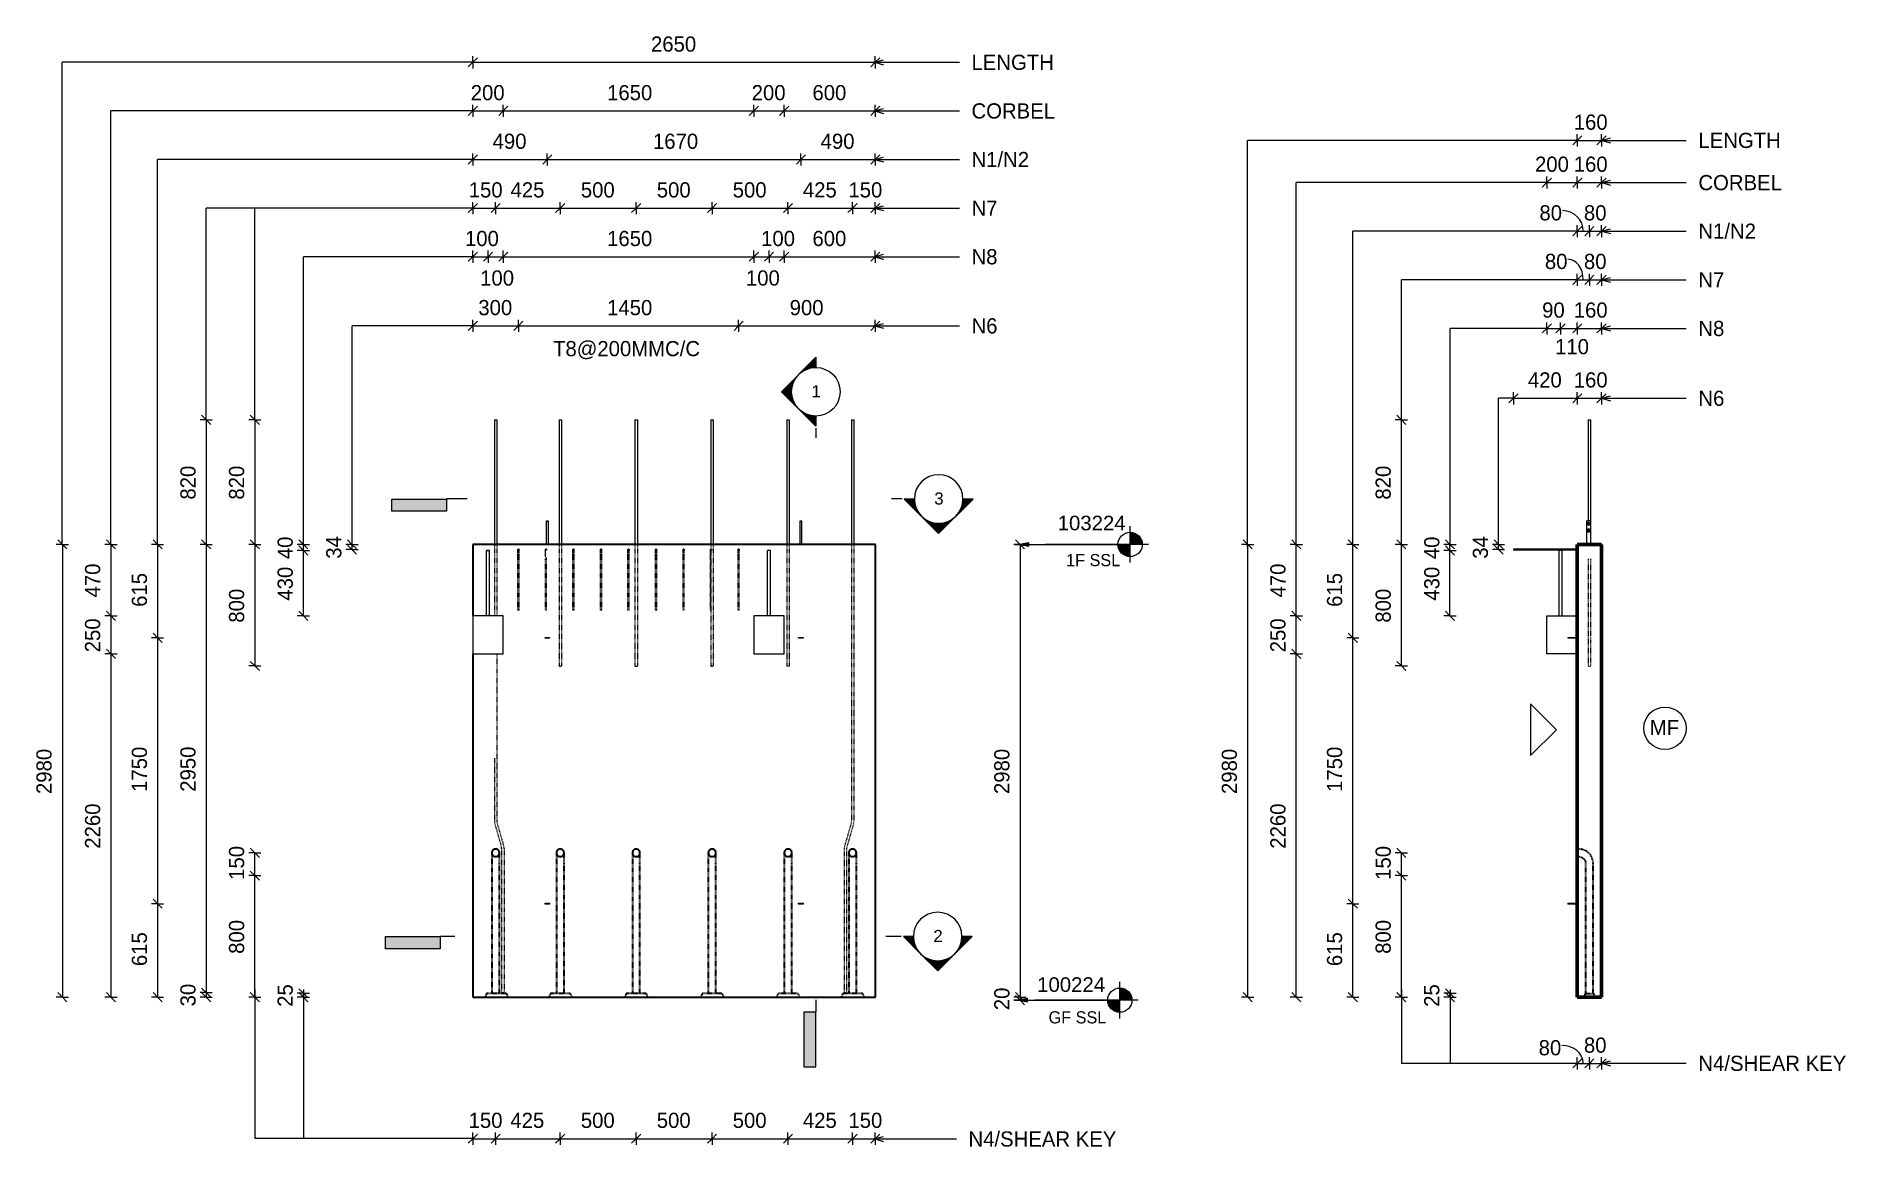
# Model space of a CAD drawing. Header units: millimetres. Extents: x 9075 to 20990, y 2235 to 9546.
import ezdxf

# ---------------------------------------------------------------- set-up
doc = ezdxf.new("R2010")
doc.units = ezdxf.units.MM
doc.linetypes.add('Dash', pattern=[6.36, 3.18, -3.18])
for name, color, linetype, lineweight in [('A-ANNO-DIMS', 211, 'Continuous', 9), ('A-ANNO-DIMS-40', 211, 'Continuous', 9), ('A-DETL-MBND', 5, 'Continuous', 18), ('A-GENM', 13, 'Continuous', 18), ('A-WALL', 113, 'Continuous', 25), ('A-WALL-HDLN', 110, 'Dash', 25), ('G-ANNO-DIMS', 111, 'Continuous', 9), ('G-ANNO-SYMB', 111, 'Continuous', 9), ('G-ANNO-TEXT', 231, 'Continuous', 9), ('S-BEAM', 12, 'Continuous', 18), ('S-RBAR', 171, 'Continuous', 18)]:
    doc.layers.add(name, color=color, linetype=linetype, lineweight=lineweight)
doc.styles.add('Arial', font='arial.ttf', dxfattribs={"height": 80})
doc.styles.add('Arial_1', font='arial.ttf', dxfattribs={"height": 96})
doc.styles.add('Nirmala UI Semilight', font='NirmalaS.ttf', dxfattribs={"height": 100})
doc.styles.add('Nirmala UI Semilight_1', font='NirmalaS.ttf', dxfattribs={"height": 80})
doc.dimstyles.new('Diagonal_-_2_5mm_NI_UI', dxfattribs={"dimscale": 304.8, "dimtxt": 104.736395, "dimasz": 0.19685, "dimexe": 0.131234, "dimexo": 0.0625, "dimgap": 0.131234, "dimtad": 1, "dimdec": 4, "dimzin": 0, "dimdsep": 46, "dimtxsty": 'Nirmala UI Semilight', "dimblk1": 'OBLIQUE', "dimblk2": 'OBLIQUE', "dimsah": 1, "dimcen": 0.09, "dimazin": 0, "dimtfac": 1, "dimtdec": 4, "dimtix": 1, "dimtmove": 0, "dimatfit": 3, "dimfxl": 0.131234, "dimfxlon": 1, "dimtvp": 1, "dimtolj": 1, "dimtzin": 0, "dimarcsym": 2})
doc.dimstyles.new('Diagonal_-_2_5mm_NI_UI_1', dxfattribs={"dimscale": 304.8, "dimtxt": 104.736395, "dimasz": 0.19685, "dimexe": 0.131234, "dimexo": 0.0625, "dimgap": 0.131234, "dimtad": 1, "dimdec": 4, "dimzin": 0, "dimdsep": 46, "dimtxsty": 'Nirmala UI Semilight', "dimblk1": 'OBLIQUE', "dimblk2": 'OBLIQUE', "dimsah": 1, "dimcen": 0.09, "dimazin": 0, "dimtfac": 1, "dimtdec": 4, "dimtix": 1, "dimtmove": 2, "dimatfit": 3, "dimfxl": 0.131234, "dimfxlon": 1, "dimtvp": 1, "dimtolj": 1, "dimtzin": 0, "dimarcsym": 2})
doc.dimstyles.new('Diagonal_-_2_5mm_NI_UI_2', dxfattribs={"dimscale": 304.8, "dimtxt": 104.736395, "dimasz": 0.19685, "dimexe": 0.131234, "dimexo": 0.0625, "dimgap": 0.131234, "dimtad": 1, "dimdec": 4, "dimzin": 0, "dimdsep": 46, "dimtxsty": 'Nirmala UI Semilight', "dimblk1": 'OBLIQUE', "dimblk2": 'OBLIQUE', "dimsah": 1, "dimcen": 0.09, "dimazin": 0, "dimtfac": 1, "dimtdec": 4, "dimtix": 1, "dimtmove": 1, "dimatfit": 3, "dimfxl": 0.131234, "dimfxlon": 1, "dimtvp": 1, "dimtolj": 1, "dimtzin": 0, "dimarcsym": 2})

msp = doc.modelspace()

# ---------------------------------------------------------------- texts
at = {"layer": 'G-ANNO-SYMB', "char_height": 80, "width": 76.962, "attachment_point": 1, "style": 'Arial'}
for s, insert in [('1', (14179.36452, 7248.35941)), ('3', (14987.88758, 6542.26791)), ('2', (14981.52289, 3662.26791))]:
    msp.add_mtext(s, dxfattribs=dict(at, insert=insert))
at = {"layer": 'G-ANNO-TEXT', "color": 7, "attachment_point": 1}
for s, insert, char_height, width, style in [('LENGTH', (15233.56404, 9423.74574), 100, 612.48925, 'Nirmala UI Semilight'), ('CORBEL', (15233.56404, 9103.74574), 100, 596.4555, 'Nirmala UI Semilight'), ('LENGTH', (20019.83283, 8909.79587), 100, 612.48925, 'Nirmala UI Semilight'), ('N1/N2', (15233.56404, 8783.74574), 100, 468.1855, 'Nirmala UI Semilight'), ('CORBEL', (20019.83283, 8631.88505), 100, 596.4555, 'Nirmala UI Semilight'), ('N7', (15233.56404, 8463.74574), 100, 211.6455, 'Nirmala UI Semilight'), ('N1/N2', (20019.83283, 8311.88505), 100, 468.1855, 'Nirmala UI Semilight'), ('N8', (15233.56404, 8143.74574), 100, 214.85225, 'Nirmala UI Semilight'), ('N7', (20019.83283, 7991.88505), 100, 211.6455, 'Nirmala UI Semilight'), ('N6', (15233.56404, 7689.06208), 100, 214.85225, 'Nirmala UI Semilight'), ('N8', (20019.83283, 7671.88505), 100, 214.85225, 'Nirmala UI Semilight'), ('N6', (20019.83283, 7211.86795), 100, 214.85225, 'Nirmala UI Semilight'), ('1F SSL', (15856.08635, 6136.90801), 80, 362.36275, 'Nirmala UI Semilight_1'), ('MF', (19699.57172, 5044.65731), 100, 227.67925, 'Nirmala UI Semilight'), ('GF SSL', (15740.80464, 3126.90801), 80, 404.0505, 'Nirmala UI Semilight_1'), ('N4/SHEAR KEY', (20019.83283, 2834.18859), 100, 1103.122, 'Nirmala UI Semilight'), ('N4/SHEAR KEY', (15213.56404, 2336.16749), 100, 1103.122, 'Nirmala UI Semilight')]:
    msp.add_mtext(s, dxfattribs=dict(at, insert=insert, char_height=char_height, width=width, style=style))

# ---------------------------------------------------------------- blocks, each defined once
blk = doc.blocks.new('RR spread anchor face based - RR-SA-1_4-160-614768-Elevation Front')
at = {"layer": 'A-GENM'}
for p, q in [((12425, 5588), (12428, 5588)), ((12425, 5582), (12425, 5588)), ((12428, 5582), (12425, 5582)), ((12428, 5588), (12453, 5588)), ((12428, 5588), (12428, 5582)), ((12453, 5582), (12428, 5582)), ((12453, 5588), (12455, 5588)), ((12453, 5588), (12453, 5582)), ((12455, 5582), (12453, 5582)), ((12455, 5588), (12455, 5582))]:
    blk.add_line(p, q, dxfattribs=at)
blk = doc.blocks.new('RR spread anchor face based - RR-SA-2_5-250-614728-Elevation Front')
at = {"layer": 'A-GENM'}
for p, q in [((12435, 6350), (12435, 6355)), ((12435, 6355), (12445, 6355)), ((12435, 6200), (12435, 6350)), ((12445, 6350), (12435, 6350)), ((12445, 6355), (12445, 6350)), ((12445, 6350), (12445, 6200))]:
    blk.add_line(p, q, dxfattribs=at)
blk = doc.blocks.new('RR spread anchor face based - RR-SA-1_4-160-614768-Elevation Right')
at = {"layer": 'A-GENM'}
for p, q in [((-62396, 5588), (-62391, 5588)), ((-62396, 5588), (-62396, 5582)), ((-62391, 5582), (-62396, 5582)), ((-62391, 5588), (-62333, 5588)), ((-62391, 5588), (-62391, 5582)), ((-62333, 5582), (-62391, 5582))]:
    blk.add_line(p, q, dxfattribs=at)
blk = doc.blocks.new('RR spread anchor face based - RR-SA-2_5-250-614728-Elevation Right')
at = {"layer": 'A-GENM'}
for p, q in [((-62271, 6355), (-62273, 6350)), ((-62273, 6350), (-62273, 6200)), ((-62246, 6355), (-62271, 6355)), ((-62265, 6333), (-62265, 6339)), ((-62251, 6339), (-62251, 6333)), ((-62243, 6350), (-62246, 6355)), ((-62243, 6200), (-62243, 6350)), ((-62265, 6289), (-62265, 6295)), ((-62251, 6295), (-62251, 6289))]:
    blk.add_line(p, q, dxfattribs=at)
for centre, start, end in [((-62258, 6339), 0, 180), ((-62258, 6333), 180, 360), ((-62258, 6295), 0, 180), ((-62258, 6289), 180, 360)]:
    blk.add_arc(centre, 7, start, end, dxfattribs=at)
blk = doc.blocks.new('Detail View - M_Section Tail - Filled Horizontal-14034-Elevation Front')
at = {"layer": 'G-ANNO-SYMB'}
blk.add_hatch(color=256, dxfattribs=at).paths.add_polyline_path([(11777, 6419), (11777, 6499), (11417, 6499), (11417, 6419)])
for p, q in [((11417, 6419), (11417, 6499)), ((11417, 6499), (11777, 6499)), ((11777, 6499), (11777, 6419)), ((11777, 6419), (11417, 6419))]:
    blk.add_line(p, q, dxfattribs=at)
blk = doc.blocks.new('Detail View - M_Section Head - Filled SHOP DWG-600895-Elevation Front')
at = {"layer": 'G-ANNO-SYMB'}
h = blk.add_hatch(color=256, dxfattribs=at)
edge = h.paths.add_edge_path()
edge.add_line((14791, 6499), (14857, 6499))
edge.add_arc((15017, 6499), 160, 180, 225)
edge.add_line((14904, 6386), (14791, 6499))
h = blk.add_hatch(color=256, dxfattribs=at)
edge = h.paths.add_edge_path()
edge.add_line((15244, 6499), (15130, 6386))
edge.add_arc((15017, 6499), 160, 315, 360)
edge.add_line((15177, 6499), (15244, 6499))
h = blk.add_hatch(color=256, dxfattribs=at)
edge = h.paths.add_edge_path()
edge.add_line((15017, 6273), (14904, 6386))
edge.add_arc((15017, 6499), 160, 225, 270)
edge.add_line((15017, 6339), (15017, 6273))
h = blk.add_hatch(color=256, dxfattribs=at)
edge = h.paths.add_edge_path()
edge.add_line((15017, 6273), (15017, 6339))
edge.add_arc((15017, 6499), 160, 270, 315)
edge.add_line((15130, 6386), (15017, 6273))
for p, q in [((15017, 6273), (14791, 6499)), ((14857, 6499), (14791, 6499)), ((14791, 6499), (14904, 6386)), ((14857, 6499), (14791, 6499)), ((15017, 6273), (15244, 6499)), ((15130, 6386), (15244, 6499)), ((15177, 6499), (15244, 6499)), ((15244, 6499), (15177, 6499)), ((14904, 6386), (15017, 6273)), ((15017, 6273), (15130, 6386)), ((15017, 6339), (15017, 6273)), ((15017, 6273), (15017, 6339))]:
    blk.add_line(p, q, dxfattribs=at)
for start, end in [(360, 180), (180, 360), (180, 225), (315, 0), (225, 270), (270, 315)]:
    blk.add_arc((15017, 6499), 160, start, end, dxfattribs=at)
blk = doc.blocks.new('DIMBLOCK1-Elevation Front')
at = {"layer": 'A-ANNO-DIMS-40'}
for p, q in [((11950, 9374), (11950, 9414)), ((14600, 9374), (14600, 9414)), ((11950, 9374), (11920, 9344)), ((11950, 9374), (11980, 9404)), ((11950, 9374), (14600, 9374)), ((11950, 9374), (11950, 9334)), ((14600, 9374), (14570, 9344)), ((14600, 9374), (14630, 9404)), ((14600, 9374), (14600, 9334))]:
    blk.add_line(p, q, dxfattribs=at)
at = {"layer": 'A-ANNO-DIMS-40', "color": 0, "insert": (13123, 9544), "char_height": 100, "width": 365.63, "attachment_point": 1, "line_spacing_factor": 1.142579, "style": 'Nirmala UI Semilight'}
blk.add_mtext('2650', dxfattribs=at)
blk = doc.blocks.new('_Oblique')
at = {"color": 0, "linetype": 'ByBlock', "lineweight": -2}
blk.add_line((-0.5, -0.5), (0.5, 0.5), dxfattribs=at)
blk = doc.blocks.new('DIMBLOCK2-Elevation Front')
at = {"layer": 'A-ANNO-DIMS-40'}
for p, q in [((11950, 8734), (11920, 8704)), ((11950, 8734), (11950, 8774)), ((11950, 8734), (11980, 8764)), ((11950, 8734), (12440, 8734)), ((11950, 8734), (11950, 8694)), ((12440, 8734), (12410, 8704)), ((12440, 8734), (12440, 8774)), ((12440, 8734), (12470, 8764)), ((12440, 8734), (12440, 8694))]:
    blk.add_line(p, q, dxfattribs=at)
at = {"layer": 'A-ANNO-DIMS-40', "color": 0, "insert": (12080, 8904), "char_height": 100, "width": 276.5, "attachment_point": 1, "line_spacing_factor": 1.142579, "style": 'Nirmala UI Semilight'}
blk.add_mtext('490', dxfattribs=at)
blk = doc.blocks.new('DIMBLOCK3-Elevation Front')
at = {"layer": 'A-ANNO-DIMS-40'}
for p, q in [((12440, 8734), (12410, 8704)), ((12440, 8734), (12440, 8774)), ((12440, 8734), (12470, 8764)), ((12440, 8734), (14110, 8734)), ((12440, 8734), (12440, 8694)), ((14110, 8734), (14080, 8704)), ((14110, 8734), (14110, 8774)), ((14110, 8734), (14140, 8764)), ((14110, 8734), (14110, 8694))]:
    blk.add_line(p, q, dxfattribs=at)
at = {"layer": 'A-ANNO-DIMS-40', "color": 0, "insert": (13136, 8904), "char_height": 100, "width": 333.63, "attachment_point": 1, "line_spacing_factor": 1.142579, "style": 'Nirmala UI Semilight'}
blk.add_mtext('1670', dxfattribs=at)
blk = doc.blocks.new('DIMBLOCK4-Elevation Front')
at = {"layer": 'A-ANNO-DIMS-40'}
for p, q in [((14110, 8734), (14080, 8704)), ((14110, 8734), (14110, 8774)), ((14110, 8734), (14140, 8764)), ((14110, 8734), (14600, 8734)), ((14110, 8734), (14110, 8694)), ((14600, 8734), (14570, 8704)), ((14600, 8734), (14600, 8774)), ((14600, 8734), (14630, 8764)), ((14600, 8734), (14600, 8694))]:
    blk.add_line(p, q, dxfattribs=at)
at = {"layer": 'A-ANNO-DIMS-40', "color": 0, "insert": (14240, 8904), "char_height": 100, "width": 276.5, "attachment_point": 1, "line_spacing_factor": 1.142579, "style": 'Nirmala UI Semilight'}
blk.add_mtext('490', dxfattribs=at)
blk = doc.blocks.new('DIMBLOCK5-Elevation Front')
at = {"layer": 'A-ANNO-DIMS-40'}
for p, q in [((11950, 8414), (11920, 8384)), ((11950, 8414), (11950, 8454)), ((11950, 8414), (11980, 8444)), ((11950, 8414), (12100, 8414)), ((11950, 8414), (11950, 8374)), ((12100, 8414), (12070, 8384)), ((12100, 8414), (12100, 8454)), ((12100, 8414), (12130, 8444)), ((12100, 8414), (12100, 8374))]:
    blk.add_line(p, q, dxfattribs=at)
at = {"layer": 'A-ANNO-DIMS-40', "color": 0, "insert": (11923, 8584), "char_height": 100, "width": 246.8, "attachment_point": 1, "line_spacing_factor": 1.142579, "style": 'Nirmala UI Semilight'}
blk.add_mtext('150', dxfattribs=at)
blk = doc.blocks.new('DIMBLOCK6-Elevation Front')
at = {"layer": 'A-ANNO-DIMS-40'}
for p, q in [((12100, 8414), (12070, 8384)), ((12100, 8414), (12100, 8454)), ((12100, 8414), (12130, 8444)), ((12100, 8414), (12525, 8414)), ((12100, 8414), (12100, 8374)), ((12525, 8414), (12495, 8384)), ((12525, 8414), (12525, 8454)), ((12525, 8414), (12555, 8444)), ((12525, 8414), (12525, 8374))]:
    blk.add_line(p, q, dxfattribs=at)
at = {"layer": 'A-ANNO-DIMS-40', "color": 0, "insert": (12198, 8584), "char_height": 100, "width": 276.5, "attachment_point": 1, "line_spacing_factor": 1.142579, "style": 'Nirmala UI Semilight'}
blk.add_mtext('425', dxfattribs=at)
blk = doc.blocks.new('DIMBLOCK7-Elevation Front')
at = {"layer": 'A-ANNO-DIMS-40'}
for p, q in [((12525, 8414), (12495, 8384)), ((12525, 8414), (12525, 8454)), ((12525, 8414), (12555, 8444)), ((12525, 8414), (13025, 8414)), ((12525, 8414), (12525, 8374)), ((13025, 8414), (12995, 8384)), ((13025, 8414), (13025, 8454)), ((13025, 8414), (13055, 8444)), ((13025, 8414), (13025, 8374))]:
    blk.add_line(p, q, dxfattribs=at)
at = {"layer": 'A-ANNO-DIMS-40', "color": 0, "insert": (12661, 8584), "char_height": 100, "width": 274.22, "attachment_point": 1, "line_spacing_factor": 1.142579, "style": 'Nirmala UI Semilight'}
blk.add_mtext('500', dxfattribs=at)
blk = doc.blocks.new('DIMBLOCK8-Elevation Front')
at = {"layer": 'A-ANNO-DIMS-40'}
for p, q in [((13025, 8414), (12995, 8384)), ((13025, 8414), (13025, 8454)), ((13025, 8414), (13055, 8444)), ((13025, 8414), (13525, 8414)), ((13025, 8414), (13025, 8374)), ((13525, 8414), (13495, 8384)), ((13525, 8414), (13525, 8454)), ((13525, 8414), (13555, 8444)), ((13525, 8414), (13525, 8374))]:
    blk.add_line(p, q, dxfattribs=at)
at = {"layer": 'A-ANNO-DIMS-40', "color": 0, "insert": (13161, 8584), "char_height": 100, "width": 274.22, "attachment_point": 1, "line_spacing_factor": 1.142579, "style": 'Nirmala UI Semilight'}
blk.add_mtext('500', dxfattribs=at)
blk = doc.blocks.new('DIMBLOCK9-Elevation Front')
at = {"layer": 'A-ANNO-DIMS-40'}
for p, q in [((13525, 8414), (13495, 8384)), ((13525, 8414), (13525, 8454)), ((13525, 8414), (13555, 8444)), ((13525, 8414), (14025, 8414)), ((13525, 8414), (13525, 8374)), ((14025, 8414), (13995, 8384)), ((14025, 8414), (14025, 8454)), ((14025, 8414), (14055, 8444)), ((14025, 8414), (14025, 8374))]:
    blk.add_line(p, q, dxfattribs=at)
at = {"layer": 'A-ANNO-DIMS-40', "color": 0, "insert": (13661, 8584), "char_height": 100, "width": 274.22, "attachment_point": 1, "line_spacing_factor": 1.142579, "style": 'Nirmala UI Semilight'}
blk.add_mtext('500', dxfattribs=at)
blk = doc.blocks.new('DIMBLOCK10-Elevation Front')
at = {"layer": 'A-ANNO-DIMS-40'}
for p, q in [((14025, 8414), (13995, 8384)), ((14025, 8414), (14025, 8454)), ((14025, 8414), (14055, 8444)), ((14025, 8414), (14450, 8414)), ((14025, 8414), (14025, 8374)), ((14450, 8414), (14420, 8384)), ((14450, 8414), (14450, 8454)), ((14450, 8414), (14480, 8444)), ((14450, 8414), (14450, 8374))]:
    blk.add_line(p, q, dxfattribs=at)
at = {"layer": 'A-ANNO-DIMS-40', "color": 0, "insert": (14123, 8584), "char_height": 100, "width": 276.5, "attachment_point": 1, "line_spacing_factor": 1.142579, "style": 'Nirmala UI Semilight'}
blk.add_mtext('425', dxfattribs=at)
blk = doc.blocks.new('DIMBLOCK11-Elevation Front')
at = {"layer": 'A-ANNO-DIMS-40'}
for p, q in [((14450, 8414), (14420, 8384)), ((14450, 8414), (14450, 8454)), ((14450, 8414), (14480, 8444)), ((14450, 8414), (14600, 8414)), ((14450, 8414), (14450, 8374)), ((14600, 8414), (14570, 8384)), ((14600, 8414), (14600, 8454)), ((14600, 8414), (14630, 8444)), ((14600, 8414), (14600, 8374))]:
    blk.add_line(p, q, dxfattribs=at)
at = {"layer": 'A-ANNO-DIMS-40', "color": 0, "insert": (14423, 8584), "char_height": 100, "width": 246.8, "attachment_point": 1, "line_spacing_factor": 1.142579, "style": 'Nirmala UI Semilight'}
blk.add_mtext('150', dxfattribs=at)
blk = doc.blocks.new('DIMBLOCK12-Elevation Front')
at = {"layer": 'A-ANNO-DIMS-40'}
for p, q in [((9247, 6200), (9207, 6200)), ((9247, 6200), (9217, 6230)), ((9247, 6200), (9247, 3220)), ((9247, 6200), (9277, 6170)), ((9247, 6200), (9287, 6200)), ((9247, 3220), (9207, 3220)), ((9247, 3220), (9217, 3250)), ((9247, 3220), (9277, 3190)), ((9247, 3220), (9287, 3220))]:
    blk.add_line(p, q, dxfattribs=at)
at = {"layer": 'A-ANNO-DIMS-40', "color": 0, "insert": (9076, 4557), "char_height": 100, "width": 365.63, "attachment_point": 1, "rotation": 90, "line_spacing_factor": 1.142579, "style": 'Nirmala UI Semilight'}
blk.add_mtext('2980', dxfattribs=at)
blk = doc.blocks.new('DIMBLOCK13-Elevation Front')
at = {"layer": 'A-ANNO-DIMS-40'}
for p, q in [((9874, 6200), (9834, 6200)), ((9874, 6200), (9844, 6230)), ((9874, 6200), (9874, 5585)), ((9874, 6200), (9904, 6170)), ((9874, 6200), (9914, 6200)), ((9874, 5585), (9844, 5615)), ((9874, 5585), (9834, 5585)), ((9874, 5585), (9904, 5555)), ((9874, 5585), (9914, 5585))]:
    blk.add_line(p, q, dxfattribs=at)
at = {"layer": 'A-ANNO-DIMS-40', "color": 0, "insert": (9704, 5789), "char_height": 100, "width": 246.8, "attachment_point": 1, "rotation": 90, "line_spacing_factor": 1.142579, "style": 'Nirmala UI Semilight'}
blk.add_mtext('615', dxfattribs=at)
blk = doc.blocks.new('DIMBLOCK14-Elevation Front')
at = {"layer": 'A-ANNO-DIMS-40'}
for p, q in [((9874, 5585), (9844, 5615)), ((9874, 5585), (9834, 5585)), ((9874, 5585), (9874, 3835)), ((9874, 5585), (9904, 5555)), ((9874, 5585), (9914, 5585)), ((9874, 3835), (9834, 3835)), ((9874, 3835), (9844, 3865)), ((9874, 3835), (9904, 3805)), ((9874, 3835), (9914, 3835))]:
    blk.add_line(p, q, dxfattribs=at)
at = {"layer": 'A-ANNO-DIMS-40', "color": 0, "insert": (9704, 4571), "char_height": 100, "width": 333.63, "attachment_point": 1, "rotation": 90, "line_spacing_factor": 1.142579, "style": 'Nirmala UI Semilight'}
blk.add_mtext('1750', dxfattribs=at)
blk = doc.blocks.new('DIMBLOCK15-Elevation Front')
at = {"layer": 'A-ANNO-DIMS-40'}
for p, q in [((9874, 3835), (9834, 3835)), ((9874, 3835), (9844, 3865)), ((9874, 3835), (9874, 3220)), ((9874, 3835), (9904, 3805)), ((9874, 3835), (9914, 3835)), ((9874, 3220), (9834, 3220)), ((9874, 3220), (9844, 3250)), ((9874, 3220), (9904, 3190)), ((9874, 3220), (9914, 3220))]:
    blk.add_line(p, q, dxfattribs=at)
at = {"layer": 'A-ANNO-DIMS-40', "color": 0, "insert": (9704, 3424), "char_height": 100, "width": 246.8, "attachment_point": 1, "rotation": 90, "line_spacing_factor": 1.142579, "style": 'Nirmala UI Semilight'}
blk.add_mtext('615', dxfattribs=at)
blk = doc.blocks.new('DIMBLOCK16-Elevation Front')
at = {"layer": 'A-ANNO-DIMS-40'}
for p, q in [((10194, 7020), (10164, 7050)), ((10194, 7020), (10154, 7020)), ((10194, 7020), (10194, 6200)), ((10194, 7020), (10224, 6990)), ((10194, 7020), (10234, 7020)), ((10194, 6200), (10154, 6200)), ((10194, 6200), (10164, 6230)), ((10194, 6200), (10224, 6170)), ((10194, 6200), (10234, 6200))]:
    blk.add_line(p, q, dxfattribs=at)
at = {"layer": 'A-ANNO-DIMS-40', "color": 0, "insert": (10024, 6495), "char_height": 100, "width": 274.22, "attachment_point": 1, "rotation": 90, "line_spacing_factor": 1.142579, "style": 'Nirmala UI Semilight'}
blk.add_mtext('820', dxfattribs=at)
blk = doc.blocks.new('DIMBLOCK17-Elevation Front')
at = {"layer": 'A-ANNO-DIMS-40'}
for p, q in [((10194, 6200), (10154, 6200)), ((10194, 6200), (10164, 6230)), ((10194, 6200), (10194, 3250)), ((10194, 6200), (10224, 6170)), ((10194, 6200), (10234, 6200)), ((10194, 3250), (10154, 3250)), ((10194, 3250), (10164, 3280)), ((10194, 3250), (10224, 3220)), ((10194, 3250), (10234, 3250))]:
    blk.add_line(p, q, dxfattribs=at)
at = {"layer": 'A-ANNO-DIMS-40', "color": 0, "insert": (10024, 4572), "char_height": 100, "width": 365.63, "attachment_point": 1, "rotation": 90, "line_spacing_factor": 1.142579, "style": 'Nirmala UI Semilight'}
blk.add_mtext('2950', dxfattribs=at)
blk = doc.blocks.new('DIMBLOCK18-Elevation Front')
at = {"layer": 'A-ANNO-DIMS-40'}
for p, q in [((10194, 3250), (10154, 3250)), ((10194, 3220), (10154, 3220)), ((10194, 3250), (10164, 3280)), ((10194, 3220), (10164, 3250)), ((10194, 3250), (10194, 3220)), ((10194, 3250), (10224, 3220)), ((10194, 3250), (10234, 3250)), ((10194, 3220), (10224, 3190)), ((10194, 3220), (10234, 3220))]:
    blk.add_line(p, q, dxfattribs=at)
at = {"layer": 'A-ANNO-DIMS-40', "color": 0, "insert": (10024, 3159), "char_height": 100, "width": 182.81, "attachment_point": 1, "rotation": 90, "line_spacing_factor": 1.142579, "style": 'Nirmala UI Semilight'}
blk.add_mtext('30', dxfattribs=at)
blk = doc.blocks.new('DIMBLOCK19-Elevation Front')
at = {"layer": 'A-ANNO-DIMS-40'}
for p, q in [((11950, 2288), (11920, 2258)), ((11950, 2288), (11950, 2328)), ((11950, 2288), (11980, 2318)), ((11950, 2288), (12100, 2288)), ((11950, 2288), (11950, 2248)), ((12100, 2288), (12070, 2258)), ((12100, 2288), (12100, 2328)), ((12100, 2288), (12130, 2318)), ((12100, 2288), (12100, 2248))]:
    blk.add_line(p, q, dxfattribs=at)
at = {"layer": 'A-ANNO-DIMS-40', "color": 0, "insert": (11922, 2459), "char_height": 100, "width": 246.8, "attachment_point": 1, "line_spacing_factor": 1.142579, "style": 'Nirmala UI Semilight'}
blk.add_mtext('150', dxfattribs=at)
blk = doc.blocks.new('DIMBLOCK20-Elevation Front')
at = {"layer": 'A-ANNO-DIMS-40'}
for p, q in [((12100, 2288), (12070, 2258)), ((12100, 2288), (12100, 2328)), ((12100, 2288), (12130, 2318)), ((12100, 2288), (12525, 2288)), ((12100, 2288), (12100, 2248)), ((12525, 2288), (12495, 2258)), ((12525, 2288), (12525, 2328)), ((12525, 2288), (12555, 2318)), ((12525, 2288), (12525, 2248))]:
    blk.add_line(p, q, dxfattribs=at)
at = {"layer": 'A-ANNO-DIMS-40', "color": 0, "insert": (12197, 2459), "char_height": 100, "width": 276.5, "attachment_point": 1, "line_spacing_factor": 1.142579, "style": 'Nirmala UI Semilight'}
blk.add_mtext('425', dxfattribs=at)
blk = doc.blocks.new('DIMBLOCK21-Elevation Front')
at = {"layer": 'A-ANNO-DIMS-40'}
for p, q in [((12525, 2288), (12495, 2258)), ((12525, 2288), (12525, 2328)), ((12525, 2288), (12555, 2318)), ((12525, 2288), (13025, 2288)), ((12525, 2288), (12525, 2248)), ((13025, 2288), (12995, 2258)), ((13025, 2288), (13025, 2328)), ((13025, 2288), (13055, 2318)), ((13025, 2288), (13025, 2248))]:
    blk.add_line(p, q, dxfattribs=at)
at = {"layer": 'A-ANNO-DIMS-40', "color": 0, "insert": (12661, 2459), "char_height": 100, "width": 274.22, "attachment_point": 1, "line_spacing_factor": 1.142579, "style": 'Nirmala UI Semilight'}
blk.add_mtext('500', dxfattribs=at)
blk = doc.blocks.new('DIMBLOCK22-Elevation Front')
at = {"layer": 'A-ANNO-DIMS-40'}
for p, q in [((13025, 2288), (12995, 2258)), ((13025, 2288), (13025, 2328)), ((13025, 2288), (13055, 2318)), ((13025, 2288), (13525, 2288)), ((13025, 2288), (13025, 2248)), ((13525, 2288), (13495, 2258)), ((13525, 2288), (13525, 2328)), ((13525, 2288), (13555, 2318)), ((13525, 2288), (13525, 2248))]:
    blk.add_line(p, q, dxfattribs=at)
at = {"layer": 'A-ANNO-DIMS-40', "color": 0, "insert": (13161, 2459), "char_height": 100, "width": 274.22, "attachment_point": 1, "line_spacing_factor": 1.142579, "style": 'Nirmala UI Semilight'}
blk.add_mtext('500', dxfattribs=at)
blk = doc.blocks.new('DIMBLOCK23-Elevation Front')
at = {"layer": 'A-ANNO-DIMS-40'}
for p, q in [((13525, 2288), (13495, 2258)), ((13525, 2288), (13525, 2328)), ((13525, 2288), (13555, 2318)), ((13525, 2288), (14025, 2288)), ((13525, 2288), (13525, 2248)), ((14025, 2288), (13995, 2258)), ((14025, 2288), (14025, 2328)), ((14025, 2288), (14055, 2318)), ((14025, 2288), (14025, 2248))]:
    blk.add_line(p, q, dxfattribs=at)
at = {"layer": 'A-ANNO-DIMS-40', "color": 0, "insert": (13661, 2459), "char_height": 100, "width": 274.22, "attachment_point": 1, "line_spacing_factor": 1.142579, "style": 'Nirmala UI Semilight'}
blk.add_mtext('500', dxfattribs=at)
blk = doc.blocks.new('DIMBLOCK24-Elevation Front')
at = {"layer": 'A-ANNO-DIMS-40'}
for p, q in [((14025, 2288), (13995, 2258)), ((14025, 2288), (14025, 2328)), ((14025, 2288), (14055, 2318)), ((14025, 2288), (14450, 2288)), ((14025, 2288), (14025, 2248)), ((14450, 2288), (14420, 2258)), ((14450, 2288), (14450, 2328)), ((14450, 2288), (14480, 2318)), ((14450, 2288), (14450, 2248))]:
    blk.add_line(p, q, dxfattribs=at)
at = {"layer": 'A-ANNO-DIMS-40', "color": 0, "insert": (14123, 2459), "char_height": 100, "width": 276.5, "attachment_point": 1, "line_spacing_factor": 1.142579, "style": 'Nirmala UI Semilight'}
blk.add_mtext('425', dxfattribs=at)
blk = doc.blocks.new('DIMBLOCK25-Elevation Front')
at = {"layer": 'A-ANNO-DIMS-40'}
for p, q in [((14450, 2288), (14420, 2258)), ((14450, 2288), (14450, 2328)), ((14450, 2288), (14480, 2318)), ((14450, 2288), (14600, 2288)), ((14450, 2288), (14450, 2248)), ((14600, 2288), (14570, 2258)), ((14600, 2288), (14600, 2328)), ((14600, 2288), (14630, 2318)), ((14600, 2288), (14600, 2248))]:
    blk.add_line(p, q, dxfattribs=at)
at = {"layer": 'A-ANNO-DIMS-40', "color": 0, "insert": (14423, 2459), "char_height": 100, "width": 246.8, "attachment_point": 1, "line_spacing_factor": 1.142579, "style": 'Nirmala UI Semilight'}
blk.add_mtext('150', dxfattribs=at)
blk = doc.blocks.new('DIMBLOCK26-Elevation Front')
at = {"layer": 'A-ANNO-DIMS-40'}
for p, q in [((15553, 6200), (15513, 6200)), ((15553, 6200), (15523, 6230)), ((15553, 6200), (15553, 3220)), ((15553, 6200), (15583, 6170)), ((15553, 6200), (15593, 6200)), ((15553, 3220), (15513, 3220)), ((15553, 3220), (15523, 3250)), ((15553, 3220), (15583, 3190)), ((15553, 3220), (15593, 3220))]:
    blk.add_line(p, q, dxfattribs=at)
at = {"layer": 'A-ANNO-DIMS-40', "color": 0, "insert": (15383, 4557), "char_height": 100, "width": 365.63, "attachment_point": 1, "rotation": 90, "line_spacing_factor": 1.142579, "style": 'Nirmala UI Semilight'}
blk.add_mtext('2980', dxfattribs=at)
blk = doc.blocks.new('DIMBLOCK27-Elevation Front')
at = {"layer": 'A-ANNO-DIMS-40'}
for p, q in [((15553, 3220), (15513, 3220)), ((15553, 3220), (15523, 3250)), ((15553, 3200), (15523, 3230)), ((15553, 3220), (15553, 3200)), ((15553, 3220), (15583, 3190)), ((15553, 3220), (15593, 3220)), ((15553, 3200), (15513, 3200)), ((15553, 3200), (15583, 3170)), ((15553, 3200), (15593, 3200))]:
    blk.add_line(p, q, dxfattribs=at)
at = {"layer": 'A-ANNO-DIMS-40', "color": 0, "insert": (15383, 3134), "char_height": 100, "width": 182.81, "attachment_point": 1, "rotation": 90, "line_spacing_factor": 1.142579, "style": 'Nirmala UI Semilight'}
blk.add_mtext('20', dxfattribs=at)
blk = doc.blocks.new('Spot Elevations - M_Spot Elevation - Target Filled-10609-Elevation Front')
at = {"layer": 'G-ANNO-DIMS'}
h = blk.add_hatch(color=256, dxfattribs=at)
edge = h.paths.add_edge_path()
edge.add_line((16278, 6200), (16198, 6200))
edge.add_arc((16278, 6200), 80, 180, 270)
edge.add_line((16278, 6120), (16278, 6200))
h = blk.add_hatch(color=256, dxfattribs=at)
edge = h.paths.add_edge_path()
edge.add_line((16278, 6200), (16358, 6200))
edge.add_arc((16278, 6200), 80, 0, 90)
edge.add_line((16278, 6280), (16278, 6200))
for p, q in [((16278, 6080), (16278, 6320)), ((16398, 6200), (15718, 6200))]:
    blk.add_line(p, q, dxfattribs=at)
blk.add_circle((16278, 6200), 80, dxfattribs=at)
blk = doc.blocks.new('DIMBLOCK28-Elevation Front')
at = {"layer": 'A-ANNO-DIMS-40'}
for p, q in [((10514, 7020), (10484, 7050)), ((10514, 7020), (10474, 7020)), ((10514, 7020), (10514, 6200)), ((10514, 7020), (10544, 6990)), ((10514, 7020), (10554, 7020)), ((10514, 6200), (10474, 6200)), ((10514, 6200), (10484, 6230)), ((10514, 6200), (10544, 6170)), ((10514, 6200), (10554, 6200))]:
    blk.add_line(p, q, dxfattribs=at)
at = {"layer": 'A-ANNO-DIMS-40', "color": 0, "insert": (10344, 6495), "char_height": 100, "width": 274.22, "attachment_point": 1, "rotation": 90, "line_spacing_factor": 1.142579, "style": 'Nirmala UI Semilight'}
blk.add_mtext('820', dxfattribs=at)
blk = doc.blocks.new('DIMBLOCK29-Elevation Front')
at = {"layer": 'A-ANNO-DIMS-40'}
for p, q in [((10514, 6200), (10474, 6200)), ((10514, 6200), (10484, 6230)), ((10514, 6200), (10514, 5400)), ((10514, 6200), (10544, 6170)), ((10514, 6200), (10554, 6200)), ((10514, 5400), (10474, 5400)), ((10514, 5400), (10484, 5430)), ((10514, 5400), (10544, 5370)), ((10514, 5400), (10554, 5400))]:
    blk.add_line(p, q, dxfattribs=at)
at = {"layer": 'A-ANNO-DIMS-40', "color": 0, "insert": (10344, 5685), "char_height": 100, "width": 274.22, "attachment_point": 1, "rotation": 90, "line_spacing_factor": 1.142579, "style": 'Nirmala UI Semilight'}
blk.add_mtext('800', dxfattribs=at)
blk = doc.blocks.new('DIMBLOCK30-Elevation Front')
at = {"layer": 'A-ANNO-DIMS-40'}
for p, q in [((10514, 4020), (10474, 4020)), ((10514, 4020), (10484, 4050)), ((10514, 3220), (10514, 4020)), ((10514, 4020), (10544, 3990)), ((10514, 4020), (10554, 4020)), ((10514, 3220), (10474, 3220)), ((10514, 3220), (10484, 3250)), ((10514, 3220), (10544, 3190)), ((10514, 3220), (10554, 3220))]:
    blk.add_line(p, q, dxfattribs=at)
at = {"layer": 'A-ANNO-DIMS-40', "color": 0, "insert": (10344, 3505), "char_height": 100, "width": 274.22, "attachment_point": 1, "rotation": 90, "line_spacing_factor": 1.142579, "style": 'Nirmala UI Semilight'}
blk.add_mtext('800', dxfattribs=at)
blk = doc.blocks.new('DIMBLOCK31-Elevation Front')
at = {"layer": 'A-ANNO-DIMS-40'}
for p, q in [((10514, 4170), (10484, 4200)), ((10514, 4170), (10474, 4170)), ((10514, 4020), (10514, 4170)), ((10514, 4170), (10544, 4140)), ((10514, 4170), (10554, 4170)), ((10514, 4020), (10474, 4020)), ((10514, 4020), (10484, 4050)), ((10514, 4020), (10544, 3990)), ((10514, 4020), (10554, 4020))]:
    blk.add_line(p, q, dxfattribs=at)
at = {"layer": 'A-ANNO-DIMS-40', "color": 0, "insert": (10344, 3992), "char_height": 100, "width": 246.8, "attachment_point": 1, "rotation": 90, "line_spacing_factor": 1.142579, "style": 'Nirmala UI Semilight'}
blk.add_mtext('150', dxfattribs=at)
blk = doc.blocks.new('DIMBLOCK32-Elevation Front')
at = {"layer": 'A-ANNO-DIMS-40'}
for p, q in [((10834, 3245), (10794, 3245)), ((10834, 3220), (10794, 3220)), ((10834, 3245), (10804, 3275)), ((10834, 3220), (10804, 3250)), ((10834, 3220), (10834, 3245)), ((10834, 3245), (10864, 3215)), ((10834, 3245), (10874, 3245)), ((10834, 3220), (10864, 3190)), ((10834, 3220), (10874, 3220))]:
    blk.add_line(p, q, dxfattribs=at)
at = {"layer": 'A-ANNO-DIMS-40', "color": 0, "insert": (10664, 3156), "char_height": 100, "width": 182.81, "attachment_point": 1, "rotation": 90, "line_spacing_factor": 1.142579, "style": 'Nirmala UI Semilight'}
blk.add_mtext('25', dxfattribs=at)
blk = doc.blocks.new('DIMBLOCK33-Elevation Front')
at = {"layer": 'A-ANNO-DIMS-40'}
for p, q in [((11950, 9054), (11950, 9094)), ((11950, 9054), (11980, 9084)), ((12150, 9054), (12150, 9094)), ((12150, 9054), (12180, 9084)), ((11950, 9054), (11920, 9024)), ((11950, 9054), (12150, 9054)), ((11950, 9054), (11950, 9014)), ((12150, 9054), (12120, 9024)), ((12150, 9054), (12150, 9014))]:
    blk.add_line(p, q, dxfattribs=at)
at = {"layer": 'A-ANNO-DIMS-40', "color": 0, "insert": (11936, 9224), "char_height": 100, "width": 274.22, "attachment_point": 1, "line_spacing_factor": 1.142579, "style": 'Nirmala UI Semilight'}
blk.add_mtext('200', dxfattribs=at)
blk = doc.blocks.new('DIMBLOCK34-Elevation Front')
at = {"layer": 'A-ANNO-DIMS-40'}
for p, q in [((12150, 9054), (12150, 9094)), ((12150, 9054), (12180, 9084)), ((13800, 9054), (13800, 9094)), ((13800, 9054), (13830, 9084)), ((12150, 9054), (12120, 9024)), ((12150, 9054), (13800, 9054)), ((12150, 9054), (12150, 9014)), ((13800, 9054), (13770, 9024)), ((13800, 9054), (13800, 9014))]:
    blk.add_line(p, q, dxfattribs=at)
at = {"layer": 'A-ANNO-DIMS-40', "color": 0, "insert": (12834, 9224), "char_height": 100, "width": 338.2, "attachment_point": 1, "line_spacing_factor": 1.142579, "style": 'Nirmala UI Semilight'}
blk.add_mtext('1650', dxfattribs=at)
blk = doc.blocks.new('DIMBLOCK35-Elevation Front')
at = {"layer": 'A-ANNO-DIMS-40'}
for p, q in [((13800, 9054), (13800, 9094)), ((13800, 9054), (13830, 9084)), ((14000, 9054), (14000, 9094)), ((14000, 9054), (14030, 9084)), ((13800, 9054), (13770, 9024)), ((13800, 9054), (14000, 9054)), ((13800, 9054), (13800, 9014)), ((14000, 9054), (13970, 9024)), ((14000, 9054), (14000, 9014))]:
    blk.add_line(p, q, dxfattribs=at)
at = {"layer": 'A-ANNO-DIMS-40', "color": 0, "insert": (13786, 9224), "char_height": 100, "width": 274.22, "attachment_point": 1, "line_spacing_factor": 1.142579, "style": 'Nirmala UI Semilight'}
blk.add_mtext('200', dxfattribs=at)
blk = doc.blocks.new('DIMBLOCK36-Elevation Front')
at = {"layer": 'A-ANNO-DIMS-40'}
for p, q in [((14000, 9054), (14000, 9094)), ((14000, 9054), (14030, 9084)), ((14600, 9054), (14600, 9094)), ((14600, 9054), (14630, 9084)), ((14000, 9054), (13970, 9024)), ((14000, 9054), (14600, 9054)), ((14000, 9054), (14000, 9014)), ((14600, 9054), (14570, 9024)), ((14600, 9054), (14600, 9014))]:
    blk.add_line(p, q, dxfattribs=at)
at = {"layer": 'A-ANNO-DIMS-40', "color": 0, "insert": (14186, 9224), "char_height": 100, "width": 274.22, "attachment_point": 1, "line_spacing_factor": 1.142579, "style": 'Nirmala UI Semilight'}
blk.add_mtext('600', dxfattribs=at)
blk = doc.blocks.new('DIMBLOCK37-Elevation Front')
at = {"layer": 'A-ANNO-DIMS-40'}
for p, q in [((9567, 6200), (9527, 6200)), ((9567, 6200), (9537, 6230)), ((9567, 6200), (9567, 5730)), ((9567, 6200), (9597, 6170)), ((9567, 6200), (9607, 6200)), ((9567, 5730), (9527, 5730)), ((9567, 5730), (9537, 5760)), ((9567, 5730), (9597, 5700)), ((9567, 5730), (9607, 5730))]:
    blk.add_line(p, q, dxfattribs=at)
at = {"layer": 'A-ANNO-DIMS-40', "color": 0, "insert": (9396, 5851), "char_height": 100, "width": 271.93, "attachment_point": 1, "rotation": 90, "line_spacing_factor": 1.142579, "style": 'Nirmala UI Semilight'}
blk.add_mtext('470', dxfattribs=at)
blk = doc.blocks.new('DIMBLOCK38-Elevation Front')
at = {"layer": 'A-ANNO-DIMS-40'}
for p, q in [((9567, 5730), (9527, 5730)), ((9567, 5730), (9537, 5760)), ((9567, 5730), (9567, 5480)), ((9567, 5730), (9597, 5700)), ((9567, 5730), (9607, 5730)), ((9567, 5480), (9537, 5510)), ((9567, 5480), (9527, 5480)), ((9567, 5480), (9597, 5450)), ((9567, 5480), (9607, 5480))]:
    blk.add_line(p, q, dxfattribs=at)
at = {"layer": 'A-ANNO-DIMS-40', "color": 0, "insert": (9396, 5490), "char_height": 100, "width": 274.22, "attachment_point": 1, "rotation": 90, "line_spacing_factor": 1.142579, "style": 'Nirmala UI Semilight'}
blk.add_mtext('250', dxfattribs=at)
blk = doc.blocks.new('DIMBLOCK39-Elevation Front')
at = {"layer": 'A-ANNO-DIMS-40'}
for p, q in [((9567, 5480), (9537, 5510)), ((9567, 5480), (9527, 5480)), ((9567, 5480), (9567, 3220)), ((9567, 5480), (9597, 5450)), ((9567, 5480), (9607, 5480)), ((9567, 3220), (9527, 3220)), ((9567, 3220), (9537, 3250)), ((9567, 3220), (9597, 3190)), ((9567, 3220), (9607, 3220))]:
    blk.add_line(p, q, dxfattribs=at)
at = {"layer": 'A-ANNO-DIMS-40', "color": 0, "insert": (9396, 4197), "char_height": 100, "width": 365.63, "attachment_point": 1, "rotation": 90, "line_spacing_factor": 1.142579, "style": 'Nirmala UI Semilight'}
blk.add_mtext('2260', dxfattribs=at)
blk = doc.blocks.new('DIMBLOCK40-Elevation Front')
at = {"layer": 'A-ANNO-DIMS-40'}
for p, q in [((11950, 8094), (11950, 8134)), ((11950, 8094), (11980, 8124)), ((12050, 8094), (12050, 8134)), ((12050, 8094), (12080, 8124)), ((11950, 8094), (11920, 8064)), ((11950, 8094), (12050, 8094)), ((11950, 8094), (11950, 8054)), ((12050, 8094), (12020, 8064)), ((12050, 8094), (12050, 8054))]:
    blk.add_line(p, q, dxfattribs=at)
at = {"layer": 'A-ANNO-DIMS-40', "color": 0, "insert": (11898, 8264), "char_height": 100, "width": 246.8, "attachment_point": 1, "line_spacing_factor": 1.142579, "style": 'Nirmala UI Semilight'}
blk.add_mtext('100', dxfattribs=at)
blk = doc.blocks.new('DIMBLOCK41-Elevation Front')
at = {"layer": 'A-ANNO-DIMS-40'}
for p, q in [((12050, 8094), (12050, 8134)), ((12050, 8094), (12080, 8124)), ((12150, 8094), (12150, 8134)), ((12150, 8094), (12180, 8124)), ((12050, 8094), (12020, 8064)), ((12050, 8094), (12150, 8094)), ((12050, 8094), (12050, 8054)), ((12150, 8094), (12120, 8064)), ((12150, 8094), (12150, 8054))]:
    blk.add_line(p, q, dxfattribs=at)
at = {"layer": 'A-ANNO-DIMS-40', "color": 0, "insert": (11998, 8004), "char_height": 100, "width": 246.8, "attachment_point": 1, "line_spacing_factor": 1.142579, "style": 'Nirmala UI Semilight'}
blk.add_mtext('100', dxfattribs=at)
blk = doc.blocks.new('DIMBLOCK42-Elevation Front')
at = {"layer": 'A-ANNO-DIMS-40'}
for p, q in [((12150, 8094), (12150, 8134)), ((12150, 8094), (12180, 8124)), ((13800, 8094), (13800, 8134)), ((13800, 8094), (13830, 8124)), ((12150, 8094), (12120, 8064)), ((12150, 8094), (13800, 8094)), ((12150, 8094), (12150, 8054)), ((13800, 8094), (13770, 8064)), ((13800, 8094), (13800, 8054))]:
    blk.add_line(p, q, dxfattribs=at)
at = {"layer": 'A-ANNO-DIMS-40', "color": 0, "insert": (12834, 8264), "char_height": 100, "width": 338.2, "attachment_point": 1, "line_spacing_factor": 1.142579, "style": 'Nirmala UI Semilight'}
blk.add_mtext('1650', dxfattribs=at)
blk = doc.blocks.new('DIMBLOCK43-Elevation Front')
at = {"layer": 'A-ANNO-DIMS-40'}
for p, q in [((13800, 8094), (13800, 8134)), ((13800, 8094), (13830, 8124)), ((13900, 8094), (13900, 8134)), ((13900, 8094), (13930, 8124)), ((13800, 8094), (13770, 8064)), ((13800, 8094), (13900, 8094)), ((13800, 8094), (13800, 8054)), ((13900, 8094), (13870, 8064)), ((13900, 8094), (13900, 8054))]:
    blk.add_line(p, q, dxfattribs=at)
at = {"layer": 'A-ANNO-DIMS-40', "color": 0, "insert": (13748, 8004), "char_height": 100, "width": 246.8, "attachment_point": 1, "line_spacing_factor": 1.142579, "style": 'Nirmala UI Semilight'}
blk.add_mtext('100', dxfattribs=at)
blk = doc.blocks.new('DIMBLOCK44-Elevation Front')
at = {"layer": 'A-ANNO-DIMS-40'}
for p, q in [((13900, 8094), (13900, 8134)), ((13900, 8094), (13930, 8124)), ((14000, 8094), (14000, 8134)), ((14000, 8094), (14030, 8124)), ((13900, 8094), (13870, 8064)), ((13900, 8094), (14000, 8094)), ((13900, 8094), (13900, 8054)), ((14000, 8094), (13970, 8064)), ((14000, 8094), (14000, 8054))]:
    blk.add_line(p, q, dxfattribs=at)
at = {"layer": 'A-ANNO-DIMS-40', "color": 0, "insert": (13848, 8264), "char_height": 100, "width": 246.8, "attachment_point": 1, "line_spacing_factor": 1.142579, "style": 'Nirmala UI Semilight'}
blk.add_mtext('100', dxfattribs=at)
blk = doc.blocks.new('DIMBLOCK45-Elevation Front')
at = {"layer": 'A-ANNO-DIMS-40'}
for p, q in [((14000, 8094), (14000, 8134)), ((14000, 8094), (14030, 8124)), ((14600, 8094), (14600, 8134)), ((14600, 8094), (14630, 8124)), ((14000, 8094), (13970, 8064)), ((14000, 8094), (14600, 8094)), ((14000, 8094), (14000, 8054)), ((14600, 8094), (14570, 8064)), ((14600, 8094), (14600, 8054))]:
    blk.add_line(p, q, dxfattribs=at)
at = {"layer": 'A-ANNO-DIMS-40', "color": 0, "insert": (14186, 8264), "char_height": 100, "width": 274.22, "attachment_point": 1, "line_spacing_factor": 1.142579, "style": 'Nirmala UI Semilight'}
blk.add_mtext('600', dxfattribs=at)
blk = doc.blocks.new('DIMBLOCK46-Elevation Front')
at = {"layer": 'A-ANNO-DIMS-40'}
for p, q in [((10834, 6160), (10794, 6160)), ((10834, 6160), (10804, 6190)), ((10834, 5730), (10834, 6160)), ((10834, 6160), (10864, 6130)), ((10834, 6160), (10874, 6160)), ((10834, 5730), (10794, 5730)), ((10834, 5730), (10804, 5760)), ((10834, 5730), (10864, 5700)), ((10834, 5730), (10874, 5730))]:
    blk.add_line(p, q, dxfattribs=at)
at = {"layer": 'A-ANNO-DIMS-40', "color": 0, "insert": (10664, 5830), "char_height": 100, "width": 276.5, "attachment_point": 1, "rotation": 90, "line_spacing_factor": 1.142579, "style": 'Nirmala UI Semilight'}
blk.add_mtext('430', dxfattribs=at)
blk = doc.blocks.new('DIMBLOCK47-Elevation Front')
at = {"layer": 'A-ANNO-DIMS-40'}
for p, q in [((10834, 6200), (10794, 6200)), ((10834, 6200), (10804, 6230)), ((10834, 6160), (10834, 6200)), ((10834, 6200), (10864, 6170)), ((10834, 6200), (10874, 6200)), ((10834, 6160), (10794, 6160)), ((10834, 6160), (10804, 6190)), ((10834, 6160), (10864, 6130)), ((10834, 6160), (10874, 6160))]:
    blk.add_line(p, q, dxfattribs=at)
at = {"layer": 'A-ANNO-DIMS-40', "color": 0, "insert": (10664, 6103), "char_height": 100, "width": 185.1, "attachment_point": 1, "rotation": 90, "line_spacing_factor": 1.142579, "style": 'Nirmala UI Semilight'}
blk.add_mtext('40', dxfattribs=at)
blk = doc.blocks.new('DIMBLOCK48-Elevation Front')
at = {"layer": 'A-ANNO-DIMS-40'}
for p, q in [((11154, 6200), (11114, 6200)), ((11154, 6200), (11124, 6230)), ((11154, 6200), (11154, 6166)), ((11154, 6200), (11184, 6170)), ((11154, 6200), (11194, 6200)), ((11154, 6166), (11114, 6166)), ((11154, 6166), (11124, 6196)), ((11154, 6166), (11184, 6136)), ((11154, 6166), (11194, 6166))]:
    blk.add_line(p, q, dxfattribs=at)
at = {"layer": 'A-ANNO-DIMS-40', "color": 0, "insert": (10984, 6106), "char_height": 100, "width": 185.1, "attachment_point": 1, "rotation": 90, "line_spacing_factor": 1.142579, "style": 'Nirmala UI Semilight'}
blk.add_mtext('34', dxfattribs=at)
blk = doc.blocks.new('DIMBLOCK49-Elevation Front')
at = {"layer": 'A-ANNO-DIMS-40'}
for p, q in [((11950, 7639), (11920, 7609)), ((11950, 7639), (11950, 7679)), ((11950, 7639), (11980, 7669)), ((11950, 7639), (12250, 7639)), ((11950, 7639), (11950, 7599)), ((12250, 7639), (12220, 7609)), ((12250, 7639), (12250, 7679)), ((12250, 7639), (12280, 7669)), ((12250, 7639), (12250, 7599))]:
    blk.add_line(p, q, dxfattribs=at)
at = {"layer": 'A-ANNO-DIMS-40', "color": 0, "insert": (11986, 7809), "char_height": 100, "width": 274.22, "attachment_point": 1, "line_spacing_factor": 1.142579, "style": 'Nirmala UI Semilight'}
blk.add_mtext('300', dxfattribs=at)
blk = doc.blocks.new('DIMBLOCK50-Elevation Front')
at = {"layer": 'A-ANNO-DIMS-40'}
for p, q in [((12250, 7639), (12220, 7609)), ((12250, 7639), (12250, 7679)), ((12250, 7639), (12280, 7669)), ((12250, 7639), (13700, 7639)), ((12250, 7639), (12250, 7599)), ((13700, 7639), (13670, 7609)), ((13700, 7639), (13700, 7679)), ((13700, 7639), (13730, 7669)), ((13700, 7639), (13700, 7599))]:
    blk.add_line(p, q, dxfattribs=at)
at = {"layer": 'A-ANNO-DIMS-40', "color": 0, "char_height": 100, "attachment_point": 1, "line_spacing_factor": 1.142579, "style": 'Nirmala UI Semilight'}
for s, insert, width in [('1450', (12834, 7809), 340.49), ('T8@200MMC/C', (12478, 7539), 1192.85)]:
    blk.add_mtext(s, dxfattribs=dict(at, insert=insert, width=width))
blk = doc.blocks.new('DIMBLOCK51-Elevation Front')
at = {"layer": 'A-ANNO-DIMS-40'}
for p, q in [((13700, 7639), (13670, 7609)), ((13700, 7639), (13700, 7679)), ((13700, 7639), (13730, 7669)), ((13700, 7639), (14600, 7639)), ((13700, 7639), (13700, 7599)), ((14600, 7639), (14570, 7609)), ((14600, 7639), (14600, 7679)), ((14600, 7639), (14630, 7669)), ((14600, 7639), (14600, 7599))]:
    blk.add_line(p, q, dxfattribs=at)
at = {"layer": 'A-ANNO-DIMS-40', "color": 0, "insert": (14036, 7809), "char_height": 100, "width": 274.22, "attachment_point": 1, "line_spacing_factor": 1.142579, "style": 'Nirmala UI Semilight'}
blk.add_mtext('900', dxfattribs=at)
blk = doc.blocks.new('DIMBLOCK52-Elevation Right')
at = {"layer": 'A-ANNO-DIMS-40'}
for p, q in [((19222, 8860), (19192, 8830)), ((19222, 8860), (19222, 8900)), ((19222, 8860), (19252, 8890)), ((19222, 8860), (19382, 8860)), ((19222, 8860), (19222, 8820)), ((19382, 8860), (19352, 8830)), ((19382, 8860), (19382, 8900)), ((19382, 8860), (19412, 8890)), ((19382, 8860), (19382, 8820))]:
    blk.add_line(p, q, dxfattribs=at)
at = {"layer": 'A-ANNO-DIMS-40', "color": 0, "insert": (19199, 9030), "char_height": 100, "width": 246.8, "attachment_point": 1, "line_spacing_factor": 1.142579, "style": 'Nirmala UI Semilight'}
blk.add_mtext('160', dxfattribs=at)
blk = doc.blocks.new('DIMBLOCK53-Elevation Right')
at = {"layer": 'A-ANNO-DIMS-40'}
for p, q in [((19222, 8262), (19192, 8232)), ((19222, 8262), (19222, 8302)), ((19222, 8262), (19252, 8292)), ((19222, 8262), (19302, 8262)), ((19222, 8262), (19222, 8222)), ((19302, 8262), (19272, 8232)), ((19302, 8262), (19302, 8302)), ((19302, 8262), (19332, 8292)), ((19302, 8262), (19302, 8222))]:
    blk.add_line(p, q, dxfattribs=at)
blk.add_ellipse((19125, 8262), major_axis=(137, 0), ratio=0.986538, start_param=0, end_param=1.570796, dxfattribs=at)
at = {"layer": 'A-ANNO-DIMS-40', "color": 0, "insert": (18973, 8433), "char_height": 100, "width": 182.81, "attachment_point": 1, "line_spacing_factor": 1.142579, "style": 'Nirmala UI Semilight'}
blk.add_mtext('80', dxfattribs=at)
blk = doc.blocks.new('DIMBLOCK54-Elevation Right')
at = {"layer": 'A-ANNO-DIMS-40'}
for p, q in [((19302, 8262), (19272, 8232)), ((19302, 8262), (19302, 8302)), ((19302, 8262), (19332, 8292)), ((19302, 8262), (19382, 8262)), ((19302, 8262), (19302, 8222)), ((19382, 8262), (19352, 8232)), ((19382, 8262), (19382, 8302)), ((19382, 8262), (19412, 8292)), ((19382, 8262), (19382, 8222))]:
    blk.add_line(p, q, dxfattribs=at)
at = {"layer": 'A-ANNO-DIMS-40', "color": 0, "insert": (19266, 8433), "char_height": 100, "width": 182.81, "attachment_point": 1, "line_spacing_factor": 1.142579, "style": 'Nirmala UI Semilight'}
blk.add_mtext('80', dxfattribs=at)
blk = doc.blocks.new('DIMBLOCK55-Elevation Right')
at = {"layer": 'A-ANNO-DIMS-40'}
for p, q in [((19222, 7942), (19192, 7912)), ((19222, 7942), (19222, 7982)), ((19222, 7942), (19252, 7972)), ((19222, 7942), (19302, 7942)), ((19222, 7942), (19222, 7902)), ((19302, 7942), (19272, 7912)), ((19302, 7942), (19302, 7982)), ((19302, 7942), (19332, 7972)), ((19302, 7942), (19302, 7902))]:
    blk.add_line(p, q, dxfattribs=at)
blk.add_ellipse((19161, 7942), major_axis=(0, 135), ratio=0.747611, start_param=4.712389, end_param=6.283185, dxfattribs=at)
at = {"layer": 'A-ANNO-DIMS-40', "color": 0, "insert": (19009, 8113), "char_height": 100, "width": 182.81, "attachment_point": 1, "line_spacing_factor": 1.142579, "style": 'Nirmala UI Semilight'}
blk.add_mtext('80', dxfattribs=at)
blk = doc.blocks.new('DIMBLOCK56-Elevation Right')
at = {"layer": 'A-ANNO-DIMS-40'}
for p, q in [((19302, 7942), (19272, 7912)), ((19302, 7942), (19302, 7982)), ((19302, 7942), (19332, 7972)), ((19302, 7942), (19382, 7942)), ((19302, 7942), (19302, 7902)), ((19382, 7942), (19352, 7912)), ((19382, 7942), (19382, 7982)), ((19382, 7942), (19412, 7972)), ((19382, 7942), (19382, 7902))]:
    blk.add_line(p, q, dxfattribs=at)
at = {"layer": 'A-ANNO-DIMS-40', "color": 0, "insert": (19266, 8113), "char_height": 100, "width": 182.81, "attachment_point": 1, "line_spacing_factor": 1.142579, "style": 'Nirmala UI Semilight'}
blk.add_mtext('80', dxfattribs=at)
blk = doc.blocks.new('DIMBLOCK57-Elevation Right')
at = {"layer": 'A-ANNO-DIMS-40'}
for p, q in [((19222, 2784), (19192, 2754)), ((19222, 2784), (19222, 2824)), ((19222, 2784), (19252, 2814)), ((19222, 2784), (19302, 2784)), ((19222, 2784), (19222, 2744)), ((19302, 2784), (19272, 2754)), ((19302, 2784), (19302, 2824)), ((19302, 2784), (19332, 2814)), ((19302, 2784), (19302, 2744))]:
    blk.add_line(p, q, dxfattribs=at)
blk.add_ellipse((19120, 2784), major_axis=(142, 0), ratio=0.834842, start_param=0, end_param=1.570796, dxfattribs=at)
at = {"layer": 'A-ANNO-DIMS-40', "color": 0, "insert": (18968, 2937), "char_height": 100, "width": 182.81, "attachment_point": 1, "line_spacing_factor": 1.142579, "style": 'Nirmala UI Semilight'}
blk.add_mtext('80', dxfattribs=at)
blk = doc.blocks.new('DIMBLOCK58-Elevation Right')
at = {"layer": 'A-ANNO-DIMS-40'}
for p, q in [((19302, 2784), (19272, 2754)), ((19302, 2784), (19302, 2824)), ((19302, 2784), (19332, 2814)), ((19302, 2784), (19382, 2784)), ((19302, 2784), (19302, 2744)), ((19382, 2784), (19352, 2754)), ((19382, 2784), (19382, 2824)), ((19382, 2784), (19412, 2814)), ((19382, 2784), (19382, 2744))]:
    blk.add_line(p, q, dxfattribs=at)
at = {"layer": 'A-ANNO-DIMS-40', "color": 0, "insert": (19266, 2954), "char_height": 100, "width": 182.81, "attachment_point": 1, "line_spacing_factor": 1.142579, "style": 'Nirmala UI Semilight'}
blk.add_mtext('80', dxfattribs=at)
blk = doc.blocks.new('DIMBLOCK59-Elevation Right')
at = {"layer": 'A-ANNO-DIMS-40'}
for p, q in [((17052, 6200), (17012, 6200)), ((17052, 6200), (17022, 6230)), ((17052, 3220), (17052, 6200)), ((17052, 6200), (17082, 6170)), ((17052, 6200), (17092, 6200)), ((17052, 3220), (17012, 3220)), ((17052, 3220), (17022, 3250)), ((17052, 3220), (17082, 3190)), ((17052, 3220), (17092, 3220))]:
    blk.add_line(p, q, dxfattribs=at)
at = {"layer": 'A-ANNO-DIMS-40', "color": 0, "insert": (16881, 4557), "char_height": 100, "width": 365.63, "attachment_point": 1, "rotation": 90, "line_spacing_factor": 1.142579, "style": 'Nirmala UI Semilight'}
blk.add_mtext('2980', dxfattribs=at)
blk = doc.blocks.new('DIMBLOCK60-Elevation Right')
at = {"layer": 'A-ANNO-DIMS-40'}
for p, q in [((17744, 3835), (17704, 3835)), ((17744, 3835), (17714, 3865)), ((17744, 3220), (17744, 3835)), ((17744, 3835), (17774, 3805)), ((17744, 3835), (17784, 3835)), ((17744, 3220), (17704, 3220)), ((17744, 3220), (17714, 3250)), ((17744, 3220), (17774, 3190)), ((17744, 3220), (17784, 3220))]:
    blk.add_line(p, q, dxfattribs=at)
at = {"layer": 'A-ANNO-DIMS-40', "color": 0, "insert": (17574, 3424), "char_height": 100, "width": 246.8, "attachment_point": 1, "rotation": 90, "line_spacing_factor": 1.142579, "style": 'Nirmala UI Semilight'}
blk.add_mtext('615', dxfattribs=at)
blk = doc.blocks.new('DIMBLOCK61-Elevation Right')
at = {"layer": 'A-ANNO-DIMS-40'}
for p, q in [((17744, 5585), (17714, 5615)), ((17744, 5585), (17704, 5585)), ((17744, 3835), (17744, 5585)), ((17744, 5585), (17774, 5555)), ((17744, 5585), (17784, 5585)), ((17744, 3835), (17704, 3835)), ((17744, 3835), (17714, 3865)), ((17744, 3835), (17774, 3805)), ((17744, 3835), (17784, 3835))]:
    blk.add_line(p, q, dxfattribs=at)
at = {"layer": 'A-ANNO-DIMS-40', "color": 0, "insert": (17574, 4571), "char_height": 100, "width": 333.63, "attachment_point": 1, "rotation": 90, "line_spacing_factor": 1.142579, "style": 'Nirmala UI Semilight'}
blk.add_mtext('1750', dxfattribs=at)
blk = doc.blocks.new('DIMBLOCK62-Elevation Right')
at = {"layer": 'A-ANNO-DIMS-40'}
for p, q in [((17744, 6200), (17704, 6200)), ((17744, 6200), (17714, 6230)), ((17744, 5585), (17744, 6200)), ((17744, 6200), (17774, 6170)), ((17744, 6200), (17784, 6200)), ((17744, 5585), (17714, 5615)), ((17744, 5585), (17704, 5585)), ((17744, 5585), (17774, 5555)), ((17744, 5585), (17784, 5585))]:
    blk.add_line(p, q, dxfattribs=at)
at = {"layer": 'A-ANNO-DIMS-40', "color": 0, "insert": (17574, 5789), "char_height": 100, "width": 246.8, "attachment_point": 1, "rotation": 90, "line_spacing_factor": 1.142579, "style": 'Nirmala UI Semilight'}
blk.add_mtext('615', dxfattribs=at)
blk = doc.blocks.new('DIMBLOCK63-Elevation Right')
at = {"layer": 'A-ANNO-DIMS-40'}
for p, q in [((18064, 4020), (18024, 4020)), ((18064, 4020), (18034, 4050)), ((18064, 3220), (18064, 4020)), ((18064, 4020), (18094, 3990)), ((18064, 4020), (18104, 4020)), ((18064, 3220), (18024, 3220)), ((18064, 3220), (18034, 3250)), ((18064, 3220), (18094, 3190)), ((18064, 3220), (18104, 3220))]:
    blk.add_line(p, q, dxfattribs=at)
at = {"layer": 'A-ANNO-DIMS-40', "color": 0, "insert": (17894, 3505), "char_height": 100, "width": 274.22, "attachment_point": 1, "rotation": 90, "line_spacing_factor": 1.142579, "style": 'Nirmala UI Semilight'}
blk.add_mtext('800', dxfattribs=at)
blk = doc.blocks.new('DIMBLOCK64-Elevation Right')
at = {"layer": 'A-ANNO-DIMS-40'}
for p, q in [((18064, 4170), (18034, 4200)), ((18064, 4170), (18024, 4170)), ((18064, 4020), (18064, 4170)), ((18064, 4170), (18094, 4140)), ((18064, 4170), (18104, 4170)), ((18064, 4020), (18024, 4020)), ((18064, 4020), (18034, 4050)), ((18064, 4020), (18094, 3990)), ((18064, 4020), (18104, 4020))]:
    blk.add_line(p, q, dxfattribs=at)
at = {"layer": 'A-ANNO-DIMS-40', "color": 0, "insert": (17894, 3992), "char_height": 100, "width": 246.8, "attachment_point": 1, "rotation": 90, "line_spacing_factor": 1.142579, "style": 'Nirmala UI Semilight'}
blk.add_mtext('150', dxfattribs=at)
blk = doc.blocks.new('DIMBLOCK65-Elevation Right')
at = {"layer": 'A-ANNO-DIMS-40'}
for p, q in [((18384, 3245), (18344, 3245)), ((18384, 3220), (18344, 3220)), ((18384, 3245), (18354, 3275)), ((18384, 3220), (18354, 3250)), ((18384, 3220), (18384, 3245)), ((18384, 3245), (18414, 3215)), ((18384, 3245), (18424, 3245)), ((18384, 3220), (18414, 3190)), ((18384, 3220), (18424, 3220))]:
    blk.add_line(p, q, dxfattribs=at)
at = {"layer": 'A-ANNO-DIMS-40', "color": 0, "insert": (18214, 3156), "char_height": 100, "width": 182.81, "attachment_point": 1, "rotation": 90, "line_spacing_factor": 1.142579, "style": 'Nirmala UI Semilight'}
blk.add_mtext('25', dxfattribs=at)
blk = doc.blocks.new('DIMBLOCK66-Elevation Right')
at = {"layer": 'A-ANNO-DIMS-40'}
for p, q in [((18064, 6200), (18024, 6200)), ((18064, 6200), (18034, 6230)), ((18064, 5400), (18064, 6200)), ((18064, 6200), (18094, 6170)), ((18064, 6200), (18104, 6200)), ((18064, 5400), (18024, 5400)), ((18064, 5400), (18034, 5430)), ((18064, 5400), (18094, 5370)), ((18064, 5400), (18104, 5400))]:
    blk.add_line(p, q, dxfattribs=at)
at = {"layer": 'A-ANNO-DIMS-40', "color": 0, "insert": (17894, 5685), "char_height": 100, "width": 274.22, "attachment_point": 1, "rotation": 90, "line_spacing_factor": 1.142579, "style": 'Nirmala UI Semilight'}
blk.add_mtext('800', dxfattribs=at)
blk = doc.blocks.new('DIMBLOCK67-Elevation Right')
at = {"layer": 'A-ANNO-DIMS-40'}
for p, q in [((18064, 7020), (18034, 7050)), ((18064, 7020), (18024, 7020)), ((18064, 6200), (18064, 7020)), ((18064, 7020), (18094, 6990)), ((18064, 7020), (18104, 7020)), ((18064, 6200), (18024, 6200)), ((18064, 6200), (18034, 6230)), ((18064, 6200), (18094, 6170)), ((18064, 6200), (18104, 6200))]:
    blk.add_line(p, q, dxfattribs=at)
at = {"layer": 'A-ANNO-DIMS-40', "color": 0, "insert": (17894, 6495), "char_height": 100, "width": 274.22, "attachment_point": 1, "rotation": 90, "line_spacing_factor": 1.142579, "style": 'Nirmala UI Semilight'}
blk.add_mtext('820', dxfattribs=at)
blk = doc.blocks.new('DIMBLOCK68-Elevation Right')
at = {"layer": 'A-ANNO-DIMS-40'}
for p, q in [((17372, 5480), (17342, 5510)), ((17372, 5480), (17332, 5480)), ((17372, 3220), (17372, 5480)), ((17372, 5480), (17402, 5450)), ((17372, 5480), (17412, 5480)), ((17372, 3220), (17332, 3220)), ((17372, 3220), (17342, 3250)), ((17372, 3220), (17402, 3190)), ((17372, 3220), (17412, 3220))]:
    blk.add_line(p, q, dxfattribs=at)
at = {"layer": 'A-ANNO-DIMS-40', "color": 0, "insert": (17201, 4197), "char_height": 100, "width": 365.63, "attachment_point": 1, "rotation": 90, "line_spacing_factor": 1.142579, "style": 'Nirmala UI Semilight'}
blk.add_mtext('2260', dxfattribs=at)
blk = doc.blocks.new('DIMBLOCK69-Elevation Right')
at = {"layer": 'A-ANNO-DIMS-40'}
for p, q in [((17372, 5730), (17332, 5730)), ((17372, 5730), (17342, 5760)), ((17372, 5480), (17372, 5730)), ((17372, 5730), (17402, 5700)), ((17372, 5730), (17412, 5730)), ((17372, 5480), (17342, 5510)), ((17372, 5480), (17332, 5480)), ((17372, 5480), (17402, 5450)), ((17372, 5480), (17412, 5480))]:
    blk.add_line(p, q, dxfattribs=at)
at = {"layer": 'A-ANNO-DIMS-40', "color": 0, "insert": (17201, 5490), "char_height": 100, "width": 274.22, "attachment_point": 1, "rotation": 90, "line_spacing_factor": 1.142579, "style": 'Nirmala UI Semilight'}
blk.add_mtext('250', dxfattribs=at)
blk = doc.blocks.new('DIMBLOCK70-Elevation Right')
at = {"layer": 'A-ANNO-DIMS-40'}
for p, q in [((17372, 6200), (17332, 6200)), ((17372, 6200), (17342, 6230)), ((17372, 5730), (17372, 6200)), ((17372, 6200), (17402, 6170)), ((17372, 6200), (17412, 6200)), ((17372, 5730), (17332, 5730)), ((17372, 5730), (17342, 5760)), ((17372, 5730), (17402, 5700)), ((17372, 5730), (17412, 5730))]:
    blk.add_line(p, q, dxfattribs=at)
at = {"layer": 'A-ANNO-DIMS-40', "color": 0, "insert": (17201, 5851), "char_height": 100, "width": 271.93, "attachment_point": 1, "rotation": 90, "line_spacing_factor": 1.142579, "style": 'Nirmala UI Semilight'}
blk.add_mtext('470', dxfattribs=at)
blk = doc.blocks.new('DIMBLOCK71-Elevation Right')
at = {"layer": 'A-ANNO-DIMS-40'}
for p, q in [((19022, 8582), (18992, 8552)), ((19022, 8582), (19022, 8622)), ((19022, 8582), (19052, 8612)), ((19022, 8582), (19222, 8582)), ((19022, 8582), (19022, 8542)), ((19222, 8582), (19192, 8552)), ((19222, 8582), (19222, 8622)), ((19222, 8582), (19252, 8612)), ((19222, 8582), (19222, 8542))]:
    blk.add_line(p, q, dxfattribs=at)
at = {"layer": 'A-ANNO-DIMS-40', "color": 0, "insert": (18944, 8753), "char_height": 100, "width": 274.22, "attachment_point": 1, "line_spacing_factor": 1.142579, "style": 'Nirmala UI Semilight'}
blk.add_mtext('200', dxfattribs=at)
blk = doc.blocks.new('DIMBLOCK72-Elevation Right')
at = {"layer": 'A-ANNO-DIMS-40'}
for p, q in [((19222, 8582), (19192, 8552)), ((19222, 8582), (19222, 8622)), ((19222, 8582), (19252, 8612)), ((19222, 8582), (19382, 8582)), ((19222, 8582), (19222, 8542)), ((19382, 8582), (19352, 8552)), ((19382, 8582), (19382, 8622)), ((19382, 8582), (19412, 8612)), ((19382, 8582), (19382, 8542))]:
    blk.add_line(p, q, dxfattribs=at)
at = {"layer": 'A-ANNO-DIMS-40', "color": 0, "insert": (19199, 8753), "char_height": 100, "width": 246.8, "attachment_point": 1, "line_spacing_factor": 1.142579, "style": 'Nirmala UI Semilight'}
blk.add_mtext('160', dxfattribs=at)
blk = doc.blocks.new('DIMBLOCK73-Elevation Right')
at = {"layer": 'A-ANNO-DIMS-40'}
for p, q in [((19022, 7622), (19022, 7662)), ((19022, 7622), (19052, 7652)), ((19112, 7622), (19112, 7662)), ((19112, 7622), (19142, 7652)), ((19022, 7622), (18992, 7592)), ((19022, 7622), (19112, 7622)), ((19022, 7622), (19022, 7582)), ((19112, 7622), (19082, 7592)), ((19112, 7622), (19112, 7582))]:
    blk.add_line(p, q, dxfattribs=at)
at = {"layer": 'A-ANNO-DIMS-40', "color": 0, "insert": (18991, 7793), "char_height": 100, "width": 182.81, "attachment_point": 1, "line_spacing_factor": 1.142579, "style": 'Nirmala UI Semilight'}
blk.add_mtext('90', dxfattribs=at)
blk = doc.blocks.new('DIMBLOCK74-Elevation Right')
at = {"layer": 'A-ANNO-DIMS-40'}
for p, q in [((19112, 7622), (19112, 7662)), ((19112, 7622), (19142, 7652)), ((19222, 7622), (19222, 7662)), ((19222, 7622), (19252, 7652)), ((19112, 7622), (19082, 7592)), ((19112, 7622), (19222, 7622)), ((19112, 7622), (19112, 7582)), ((19222, 7622), (19192, 7592)), ((19222, 7622), (19222, 7582))]:
    blk.add_line(p, q, dxfattribs=at)
at = {"layer": 'A-ANNO-DIMS-40', "color": 0, "insert": (19076, 7552), "char_height": 100, "width": 219.38, "attachment_point": 1, "line_spacing_factor": 1.142579, "style": 'Nirmala UI Semilight'}
blk.add_mtext('110', dxfattribs=at)
blk = doc.blocks.new('DIMBLOCK75-Elevation Right')
at = {"layer": 'A-ANNO-DIMS-40'}
for p, q in [((19222, 7622), (19222, 7662)), ((19222, 7622), (19252, 7652)), ((19382, 7622), (19382, 7662)), ((19382, 7622), (19412, 7652)), ((19222, 7622), (19192, 7592)), ((19222, 7622), (19382, 7622)), ((19222, 7622), (19222, 7582)), ((19382, 7622), (19352, 7592)), ((19382, 7622), (19382, 7582))]:
    blk.add_line(p, q, dxfattribs=at)
at = {"layer": 'A-ANNO-DIMS-40', "color": 0, "insert": (19199, 7793), "char_height": 100, "width": 246.8, "attachment_point": 1, "line_spacing_factor": 1.142579, "style": 'Nirmala UI Semilight'}
blk.add_mtext('160', dxfattribs=at)
blk = doc.blocks.new('DIMBLOCK76-Elevation Right')
at = {"layer": 'A-ANNO-DIMS-40'}
for p, q in [((18384, 6160), (18344, 6160)), ((18384, 6160), (18354, 6190)), ((18384, 5730), (18384, 6160)), ((18384, 6160), (18414, 6130)), ((18384, 6160), (18424, 6160)), ((18384, 5730), (18344, 5730)), ((18384, 5730), (18354, 5760)), ((18384, 5730), (18414, 5700)), ((18384, 5730), (18424, 5730))]:
    blk.add_line(p, q, dxfattribs=at)
at = {"layer": 'A-ANNO-DIMS-40', "color": 0, "insert": (18214, 5830), "char_height": 100, "width": 276.5, "attachment_point": 1, "rotation": 90, "line_spacing_factor": 1.142579, "style": 'Nirmala UI Semilight'}
blk.add_mtext('430', dxfattribs=at)
blk = doc.blocks.new('DIMBLOCK77-Elevation Right')
at = {"layer": 'A-ANNO-DIMS-40'}
for p, q in [((18384, 6200), (18344, 6200)), ((18384, 6200), (18354, 6230)), ((18384, 6160), (18384, 6200)), ((18384, 6200), (18414, 6170)), ((18384, 6200), (18424, 6200)), ((18384, 6160), (18344, 6160)), ((18384, 6160), (18354, 6190)), ((18384, 6160), (18414, 6130)), ((18384, 6160), (18424, 6160))]:
    blk.add_line(p, q, dxfattribs=at)
at = {"layer": 'A-ANNO-DIMS-40', "color": 0, "insert": (18214, 6103), "char_height": 100, "width": 185.1, "attachment_point": 1, "rotation": 90, "line_spacing_factor": 1.142579, "style": 'Nirmala UI Semilight'}
blk.add_mtext('40', dxfattribs=at)
blk = doc.blocks.new('DIMBLOCK78-Elevation Right')
at = {"layer": 'A-ANNO-DIMS-40'}
for p, q in [((18802, 7162), (18772, 7132)), ((18802, 7162), (18802, 7202)), ((18802, 7162), (18832, 7192)), ((18802, 7162), (19222, 7162)), ((18802, 7162), (18802, 7122)), ((19222, 7162), (19192, 7132)), ((19222, 7162), (19222, 7202)), ((19222, 7162), (19252, 7192)), ((19222, 7162), (19222, 7122))]:
    blk.add_line(p, q, dxfattribs=at)
at = {"layer": 'A-ANNO-DIMS-40', "color": 0, "insert": (18897, 7333), "char_height": 100, "width": 276.5, "attachment_point": 1, "line_spacing_factor": 1.142579, "style": 'Nirmala UI Semilight'}
blk.add_mtext('420', dxfattribs=at)
blk = doc.blocks.new('DIMBLOCK79-Elevation Right')
at = {"layer": 'A-ANNO-DIMS-40'}
for p, q in [((19222, 7162), (19192, 7132)), ((19222, 7162), (19222, 7202)), ((19222, 7162), (19252, 7192)), ((19222, 7162), (19382, 7162)), ((19222, 7162), (19222, 7122)), ((19382, 7162), (19352, 7132)), ((19382, 7162), (19382, 7202)), ((19382, 7162), (19412, 7192)), ((19382, 7162), (19382, 7122))]:
    blk.add_line(p, q, dxfattribs=at)
at = {"layer": 'A-ANNO-DIMS-40', "color": 0, "insert": (19199, 7333), "char_height": 100, "width": 246.8, "attachment_point": 1, "line_spacing_factor": 1.142579, "style": 'Nirmala UI Semilight'}
blk.add_mtext('160', dxfattribs=at)
blk = doc.blocks.new('DIMBLOCK80-Elevation Right')
at = {"layer": 'A-ANNO-DIMS-40'}
for p, q in [((18704, 6200), (18664, 6200)), ((18704, 6200), (18674, 6230)), ((18704, 6166), (18704, 6200)), ((18704, 6200), (18734, 6170)), ((18704, 6200), (18744, 6200)), ((18704, 6166), (18664, 6166)), ((18704, 6166), (18674, 6196)), ((18704, 6166), (18734, 6136)), ((18704, 6166), (18744, 6166))]:
    blk.add_line(p, q, dxfattribs=at)
at = {"layer": 'A-ANNO-DIMS-40', "color": 0, "insert": (18534, 6106), "char_height": 100, "width": 185.1, "attachment_point": 1, "rotation": 90, "line_spacing_factor": 1.142579, "style": 'Nirmala UI Semilight'}
blk.add_mtext('34', dxfattribs=at)

# ---------------------------------------------------------------- dimensions: what is measured, and where the dimension line sits
at = {"layer": 'A-ANNO-DIMS'}
for base, p1, p2, override, picture, middle in [((14600.39395, 9373.66237), (11950.39395, 9333.66237), (14600.39395, 9333.66237), {"dimpost": '<>', "dimfxl": 2650}, 'DIMBLOCK1-Elevation Front', (13275.39395, 9465.37088)), ((12150.39395, 9053.66237), (11950.39395, 9013.66237), (12150.39395, 9013.66237), {"dimpost": '<>', "dimfxl": 200}, 'DIMBLOCK33-Elevation Front', (12050.39395, 9145.33601)), ((13800.39395, 9053.66237), (12150.39395, 9013.66237), (13800.39395, 9013.66237), {"dimpost": '<>', "dimfxl": 1650}, 'DIMBLOCK34-Elevation Front', (12975.39395, 9145.64982)), ((14000.39395, 9053.66237), (13800.39395, 9013.66237), (14000.39395, 9013.66237), {"dimpost": '<>', "dimfxl": 200}, 'DIMBLOCK35-Elevation Front', (13900.39395, 9145.33601)), ((14600.39395, 9053.66237), (14000.39395, 9013.66237), (14600.39395, 9013.66237), {"dimpost": '<>', "dimfxl": 600}, 'DIMBLOCK36-Elevation Front', (14300.39395, 9145.37088)), ((19382.18993, 8859.9928), (19222.18993, 8819.9928), (19382.18993, 8819.9928), {"dimpost": '<>', "dimfxl": 160}, 'DIMBLOCK52-Elevation Right', (19302.18993, 8951.98025)), ((12440.39395, 8733.66237), (11950.39395, 8693.66237), (12440.39395, 8693.66237), {"dimpost": '<>', "dimfxl": 490}, 'DIMBLOCK2-Elevation Front', (12195.39395, 8825.37088)), ((14110.39395, 8733.66237), (12440.39395, 8693.66237), (14110.39395, 8693.66237), {"dimpost": '<>', "dimfxl": 1670}, 'DIMBLOCK3-Elevation Front', (13275.39395, 8825.64982)), ((14600.39395, 8733.66237), (14110.39395, 8693.66237), (14600.39395, 8693.66237), {"dimpost": '<>', "dimfxl": 490}, 'DIMBLOCK4-Elevation Front', (14355.39395, 8825.37088)), ((19382.18993, 8582.08199), (19222.18993, 8542.08199), (19382.18993, 8542.08199), {"dimpost": '<>', "dimfxl": 160}, 'DIMBLOCK72-Elevation Right', (19302.18993, 8674.06943)), ((12100.39395, 8413.66237), (11950.39395, 8373.66237), (12100.39395, 8373.66237), {"dimpost": '<>', "dimfxl": 150}, 'DIMBLOCK5-Elevation Front', (12025.39395, 8505.61495)), ((12525.39395, 8413.66237), (12100.39395, 8373.66237), (12525.39395, 8373.66237), {"dimpost": '<>', "dimfxl": 425}, 'DIMBLOCK6-Elevation Front', (12312.89395, 8505.33601)), ((13025.39395, 8413.66237), (12525.39395, 8373.66237), (13025.39395, 8373.66237), {"dimpost": '<>', "dimfxl": 500}, 'DIMBLOCK7-Elevation Front', (12775.39395, 8505.33601)), ((13525.39395, 8413.66237), (13025.39395, 8373.66237), (13525.39395, 8373.66237), {"dimpost": '<>', "dimfxl": 500}, 'DIMBLOCK8-Elevation Front', (13275.39395, 8505.33601)), ((14025.39395, 8413.66237), (13525.39395, 8373.66237), (14025.39395, 8373.66237), {"dimpost": '<>', "dimfxl": 500}, 'DIMBLOCK9-Elevation Front', (13775.39395, 8505.33601)), ((14450.39395, 8413.66237), (14025.39395, 8373.66237), (14450.39395, 8373.66237), {"dimpost": '<>', "dimfxl": 425}, 'DIMBLOCK10-Elevation Front', (14237.89395, 8505.33601)), ((14600.39395, 8413.66237), (14450.39395, 8373.66237), (14600.39395, 8373.66237), {"dimpost": '<>', "dimfxl": 150}, 'DIMBLOCK11-Elevation Front', (14525.39395, 8505.61495)), ((19382.18993, 8262.08199), (19302.18993, 8222.08199), (19382.18993, 8222.08199), {"dimpost": '<>', "dimfxl": 80}, 'DIMBLOCK54-Elevation Right', (19342.18993, 8353.75563)), ((12050.39395, 8093.66237), (11950.39395, 8053.66237), (12050.39395, 8053.66237), {"dimpost": '<>', "dimfxl": 100}, 'DIMBLOCK40-Elevation Front', (12000.39395, 8185.61495)), ((13800.39395, 8093.66237), (12150.39395, 8053.66237), (13800.39395, 8053.66237), {"dimpost": '<>', "dimfxl": 1650}, 'DIMBLOCK42-Elevation Front', (12975.39395, 8185.64982)), ((14000.39395, 8093.66237), (13900.39395, 8053.66237), (14000.39395, 8053.66237), {"dimpost": '<>', "dimfxl": 100}, 'DIMBLOCK44-Elevation Front', (13950.39395, 8185.61495)), ((14600.39395, 8093.66237), (14000.39395, 8053.66237), (14600.39395, 8053.66237), {"dimpost": '<>', "dimfxl": 600}, 'DIMBLOCK45-Elevation Front', (14300.39395, 8185.37088)), ((19382.18993, 7942.08199), (19302.18993, 7902.08199), (19382.18993, 7902.08199), {"dimpost": '<>', "dimfxl": 80}, 'DIMBLOCK56-Elevation Right', (19342.18993, 8033.75563)), ((12250.39395, 7638.97871), (11950.39395, 7598.97871), (12250.39395, 7598.97871), {"dimpost": '<>', "dimfxl": 300}, 'DIMBLOCK49-Elevation Front', (12100.39395, 7730.68722)), ((14600.39395, 7638.97871), (13700.39395, 7598.97871), (14600.39395, 7598.97871), {"dimpost": '<>', "dimfxl": 900}, 'DIMBLOCK51-Elevation Front', (14150.39395, 7730.68722)), ((19112.18993, 7622.08199), (19022.18993, 7582.08199), (19112.18993, 7582.08199), {"dimpost": '<>', "dimfxl": 90}, 'DIMBLOCK73-Elevation Right', (19067.18993, 7713.79049)), ((19382.18993, 7622.08199), (19222.18993, 7582.08199), (19382.18993, 7582.08199), {"dimpost": '<>', "dimfxl": 160}, 'DIMBLOCK75-Elevation Right', (19302.18993, 7714.06943)), ((19222.18993, 7162.06488), (18802.18993, 7122.06488), (19222.18993, 7122.06488), {"dimpost": '<>', "dimfxl": 420}, 'DIMBLOCK78-Elevation Right', (19012.18993, 7253.73852)), ((19382.18993, 7162.06488), (19222.18993, 7122.06488), (19382.18993, 7122.06488), {"dimpost": '<>', "dimfxl": 160}, 'DIMBLOCK79-Elevation Right', (19302.18993, 7254.05233)), ((19382.18993, 2783.75109), (19302.18993, 2823.75109), (19382.18993, 2823.75109), {"dimpost": '<>', "dimfxl": 80}, 'DIMBLOCK58-Elevation Right', (19342.18993, 2875.42473)), ((12099.89395, 2288.46591), (11950.39395, 2328.46591), (12099.89395, 2328.46591), {"dimpost": '<>', "dimfxl": 149.5}, 'DIMBLOCK19-Elevation Front', (12025.14395, 2380.41849)), ((12525.39395, 2288.46591), (12099.89395, 2328.46591), (12525.39395, 2328.46591), {"dimpost": '<>', "dimfxl": 425.5}, 'DIMBLOCK20-Elevation Front', (12312.64395, 2380.13955)), ((13025.39395, 2288.46591), (12525.39395, 2328.46591), (13025.39395, 2328.46591), {"dimpost": '<>', "dimfxl": 500}, 'DIMBLOCK21-Elevation Front', (12775.39395, 2380.13955)), ((13525.39395, 2288.46591), (13025.39395, 2328.46591), (13525.39395, 2328.46591), {"dimpost": '<>', "dimfxl": 500}, 'DIMBLOCK22-Elevation Front', (13275.39395, 2380.13955)), ((14025.39395, 2288.46591), (13525.39395, 2328.46591), (14025.39395, 2328.46591), {"dimpost": '<>', "dimfxl": 500}, 'DIMBLOCK23-Elevation Front', (13775.39395, 2380.13955)), ((14450.39395, 2288.46591), (14025.39395, 2328.46591), (14450.39395, 2328.46591), {"dimpost": '<>', "dimfxl": 425}, 'DIMBLOCK24-Elevation Front', (14237.89395, 2380.13955)), ((14600.39395, 2288.46591), (14450.39395, 2328.46591), (14600.39395, 2328.46591), {"dimpost": '<>', "dimfxl": 150}, 'DIMBLOCK25-Elevation Front', (14525.39395, 2380.41849))]:
    dim = msp.add_linear_dim(base=base, p1=p1, p2=p2, dimstyle='Diagonal_-_2_5mm_NI_UI', override=override, dxfattribs=at)
    dim.commit()
    dim.dimension.update_dxf_attribs({"geometry": picture, "text_midpoint": middle})
for base, p1, p2, dimstyle, override, picture, middle in [((19222.18993, 8582.08199), (19022.18993, 8542.08199), (19222.18993, 8542.08199), 'Diagonal_-_2_5mm_NI_UI_1', {"dimpost": '<>', "dimfxl": 200}, 'DIMBLOCK71-Elevation Right', (19081.49309, 8685.88409)), ((19302.18993, 8262.08199), (19222.18993, 8222.08199), (19302.18993, 8222.08199), 'Diagonal_-_2_5mm_NI_UI_2', {"dimpost": '<>', "dimfxl": 80}, 'DIMBLOCK53-Elevation Right', (19064.19235, 8365.88409)), ((12150.39395, 8093.66237), (12050.39395, 8053.66237), (12150.39395, 8053.66237), 'Diagonal_-_2_5mm_NI_UI_1', {"dimpost": '<>', "dimfxl": 100}, 'DIMBLOCK41-Elevation Front', (12120.96037, 7937.61897)), ((13900.39395, 8093.66237), (13800.39395, 8053.66237), (13900.39395, 8053.66237), 'Diagonal_-_2_5mm_NI_UI_1', {"dimpost": '<>', "dimfxl": 100}, 'DIMBLOCK43-Elevation Front', (13870.96037, 7937.61897)), ((19302.18993, 7942.08199), (19222.18993, 7902.08199), (19302.18993, 7902.08199), 'Diagonal_-_2_5mm_NI_UI_2', {"dimpost": '<>', "dimfxl": 80}, 'DIMBLOCK55-Elevation Right', (19100.16427, 8045.88409)), ((19222.18993, 7622.08199), (19112.18993, 7582.08199), (19222.18993, 7582.08199), 'Diagonal_-_2_5mm_NI_UI_1', {"dimpost": '<>', "dimfxl": 110}, 'DIMBLOCK74-Elevation Right', (19185.47119, 7485.32168)), ((19302.18993, 2783.75109), (19222.18993, 2823.75109), (19302.18993, 2823.75109), 'Diagonal_-_2_5mm_NI_UI_2', {"dimpost": '<>', "dimfxl": 80}, 'DIMBLOCK57-Elevation Right', (19059.52718, 2870.65646))]:
    dim = msp.add_linear_dim(base=base, p1=p1, p2=p2, dimstyle=dimstyle, override=override, dxfattribs=at)
    dim.commit()
    dim.dimension.update_dxf_attribs({"geometry": picture, "text_midpoint": middle, "dimtype": 160})
dim = msp.add_linear_dim(base=(13700.39395, 7638.97871), p1=(12250.39395, 7598.97871), p2=(13700.39395, 7598.97871), text='<>\\XT8@200MMC/C', dimstyle='Diagonal_-_2_5mm_NI_UI', override={"dimpost": '<>', "dimfxl": 1450}, dxfattribs=at)
dim.commit()
dim.dimension.update_dxf_attribs({"geometry": 'DIMBLOCK50-Elevation Front', "text_midpoint": (12975.39395, 7638.97871)})
for base, p1, p2, override, picture, middle in [((10194.43803, 6199.75), (10234.43803, 7019.75), (10234.43803, 6199.75), {"dimpost": '<>', "dimfxl": 820}, 'DIMBLOCK16-Elevation Front', (10102.76439, 6609.75)), ((10514.43803, 6199.75), (10554.43803, 7019.75), (10554.43803, 6199.75), {"dimpost": '<>', "dimfxl": 820}, 'DIMBLOCK28-Elevation Front', (10422.76439, 6609.75)), ((18064.30646, 7019.75), (18104.30646, 6199.75), (18104.30646, 7019.75), {"dimpost": '<>', "dimfxl": 820}, 'DIMBLOCK67-Elevation Right', (17972.63282, 6609.75)), ((9246.59512, 3219.75), (9286.59512, 6199.75), (9286.59512, 3219.75), {"dimpost": '<>', "dimfxl": 2980}, 'DIMBLOCK12-Elevation Front', (9154.88661, 4709.75)), ((9566.59512, 5729.75), (9606.59512, 6199.75), (9606.59512, 5729.75), {"dimpost": '<>', "dimfxl": 470}, 'DIMBLOCK37-Elevation Front', (9474.92148, 5964.75)), ((9874.43803, 5584.75), (9914.43803, 6199.75), (9914.43803, 5584.75), {"dimpost": '<>', "dimfxl": 615}, 'DIMBLOCK13-Elevation Front', (9782.45058, 5892.25)), ((10194.43803, 3249.75), (10234.43803, 6199.75), (10234.43803, 3249.75), {"dimpost": '<>', "dimfxl": 2950}, 'DIMBLOCK17-Elevation Front', (10102.72952, 4724.75)), ((10514.43803, 5399.75), (10554.43803, 6199.75), (10554.43803, 5399.75), {"dimpost": '<>', "dimfxl": 800}, 'DIMBLOCK29-Elevation Front', (10422.76439, 5799.75)), ((10834.43803, 6199.75), (10874.43803, 6159.75), (10874.43803, 6199.75), {"dimpost": '<>', "dimfxl": 40}, 'DIMBLOCK47-Elevation Front', (10742.76439, 6179.75)), ((11154.43803, 6165.75), (11194.43803, 6199.75), (11194.43803, 6165.75), {"dimpost": '<>', "dimfxl": 34}, 'DIMBLOCK48-Elevation Front', (11062.72952, 6182.75)), ((15553.30466, 3219.75), (15513.30466, 6199.75), (15513.30466, 3219.75), {"dimpost": '<>', "dimfxl": 2980}, 'DIMBLOCK26-Elevation Front', (15461.59615, 4709.75)), ((17051.65452, 6199.75), (17091.65452, 3219.75), (17091.65452, 6199.75), {"dimpost": '<>', "dimfxl": 2980}, 'DIMBLOCK59-Elevation Right', (16959.94601, 4709.75)), ((17371.65452, 6199.75), (17411.65452, 5729.75), (17411.65452, 6199.75), {"dimpost": '<>', "dimfxl": 470}, 'DIMBLOCK70-Elevation Right', (17279.98088, 5964.75)), ((17744.30646, 6199.75), (17784.30646, 5584.75), (17784.30646, 6199.75), {"dimpost": '<>', "dimfxl": 615}, 'DIMBLOCK62-Elevation Right', (17652.31901, 5892.25)), ((18064.30646, 6199.75), (18104.30646, 5399.75), (18104.30646, 6199.75), {"dimpost": '<>', "dimfxl": 800}, 'DIMBLOCK66-Elevation Right', (17972.63282, 5799.75)), ((18384.30646, 6199.75), (18424.30646, 6159.75), (18424.30646, 6199.75), {"dimpost": '<>', "dimfxl": 40}, 'DIMBLOCK77-Elevation Right', (18292.63282, 6179.75)), ((18704.30646, 6199.75), (18744.30646, 6165.75), (18744.30646, 6199.75), {"dimpost": '<>', "dimfxl": 34}, 'DIMBLOCK80-Elevation Right', (18612.59795, 6182.75)), ((10834.43803, 6159.75), (10874.43803, 5729.75), (10874.43803, 6159.75), {"dimpost": '<>', "dimfxl": 430}, 'DIMBLOCK46-Elevation Front', (10742.72952, 5944.75)), ((18384.30646, 6159.75), (18424.30646, 5729.75), (18424.30646, 6159.75), {"dimpost": '<>', "dimfxl": 430}, 'DIMBLOCK76-Elevation Right', (18292.59795, 5944.75)), ((9566.59512, 5479.75), (9606.59512, 5729.75), (9606.59512, 5479.75), {"dimpost": '<>', "dimfxl": 250}, 'DIMBLOCK38-Elevation Front', (9474.92148, 5604.75)), ((17371.65452, 5729.75), (17411.65452, 5479.75), (17411.65452, 5729.75), {"dimpost": '<>', "dimfxl": 250}, 'DIMBLOCK69-Elevation Right', (17279.98088, 5604.75)), ((9874.43803, 3834.75), (9914.43803, 5584.75), (9914.43803, 3834.75), {"dimpost": '<>', "dimfxl": 1750}, 'DIMBLOCK14-Elevation Front', (9782.48545, 4709.75)), ((17744.30646, 5584.75), (17784.30646, 3834.75), (17784.30646, 5584.75), {"dimpost": '<>', "dimfxl": 1750}, 'DIMBLOCK61-Elevation Right', (17652.35388, 4709.75)), ((9566.59512, 3219.75), (9606.59512, 5479.75), (9606.59512, 3219.75), {"dimpost": '<>', "dimfxl": 2260}, 'DIMBLOCK39-Elevation Front', (9474.88661, 4349.75)), ((17371.65452, 5479.75), (17411.65452, 3219.75), (17411.65452, 5479.75), {"dimpost": '<>', "dimfxl": 2260}, 'DIMBLOCK68-Elevation Right', (17279.94601, 4349.75)), ((10514.43803, 4169.75), (10554.43803, 4019.75), (10554.43803, 4169.75), {"dimpost": '<>', "dimfxl": 150}, 'DIMBLOCK31-Elevation Front', (10422.48545, 4094.75)), ((18064.30646, 4169.75), (18104.30646, 4019.75), (18104.30646, 4169.75), {"dimpost": '<>', "dimfxl": 150}, 'DIMBLOCK64-Elevation Right', (17972.35388, 4094.75)), ((10514.43803, 4019.75), (10554.43803, 3219.75), (10554.43803, 4019.75), {"dimpost": '<>', "dimfxl": 800}, 'DIMBLOCK30-Elevation Front', (10422.76439, 3619.75)), ((18064.30646, 4019.75), (18104.30646, 3219.75), (18104.30646, 4019.75), {"dimpost": '<>', "dimfxl": 800}, 'DIMBLOCK63-Elevation Right', (17972.63282, 3619.75)), ((9874.43803, 3219.75), (9914.43803, 3834.75), (9914.43803, 3219.75), {"dimpost": '<>', "dimfxl": 615}, 'DIMBLOCK15-Elevation Front', (9782.45058, 3527.25)), ((17744.30646, 3834.75), (17784.30646, 3219.75), (17784.30646, 3834.75), {"dimpost": '<>', "dimfxl": 615}, 'DIMBLOCK60-Elevation Right', (17652.31901, 3527.25)), ((10194.43803, 3219.75), (10234.43803, 3249.75), (10234.43803, 3219.75), {"dimpost": '<>', "dimfxl": 30}, 'DIMBLOCK18-Elevation Front', (10102.72952, 3234.75)), ((10834.43803, 3244.75), (10874.43803, 3219.75), (10874.43803, 3244.75), {"dimpost": '<>', "dimfxl": 25}, 'DIMBLOCK32-Elevation Front', (10742.76439, 3232.25)), ((18384.30646, 3244.75), (18424.30646, 3219.75), (18424.30646, 3244.75), {"dimpost": '<>', "dimfxl": 25}, 'DIMBLOCK65-Elevation Right', (18292.63282, 3232.25)), ((15553.30466, 3199.75), (15513.30466, 3219.75), (15593.30466, 3199.75), {"dimpost": '<>', "dimfxl": 82.462113}, 'DIMBLOCK27-Elevation Front', (15461.63102, 3209.75))]:
    dim = msp.add_linear_dim(base=base, p1=p1, p2=p2, angle=90, dimstyle='Diagonal_-_2_5mm_NI_UI', override=override, dxfattribs=at)
    dim.commit()
    dim.dimension.update_dxf_attribs({"geometry": picture, "text_midpoint": middle})

# ---------------------------------------------------------------- hatches: boundary and pattern name
at = {"layer": 'G-ANNO-DIMS'}
for points in [[(15549.82336, 6199.75), (15609.82336, 6189.17038), (15609.82336, 6210.32962)], [(15542.28675, 3199.75), (15602.28675, 3189.17038), (15602.28675, 3210.32962)]]:
    msp.add_hatch(color=256, dxfattribs=at).paths.add_polyline_path(points)
at = {"layer": 'S-RBAR'}
h = msp.add_hatch(color=256, dxfattribs=at)
edge = h.paths.add_edge_path()
edge.add_arc((12250.39395, 6165.75), 4, 0, 360)
for points in [[(12250.39395, 6161.75), (12254.39395, 6165.75), (12250.39395, 6169.75), (12246.39395, 6165.75)], [(12431.64395, 6161.75), (12435.64395, 6165.75), (12431.64395, 6169.75), (12427.64395, 6165.75)], [(12612.89395, 6161.75), (12616.89395, 6165.75), (12612.89395, 6169.75), (12608.89395, 6165.75)], [(12794.14395, 6161.75), (12798.14395, 6165.75), (12794.14395, 6169.75), (12790.14395, 6165.75)], [(12975.39395, 6161.75), (12979.39395, 6165.75), (12975.39395, 6169.75), (12971.39395, 6165.75)], [(13156.64395, 6161.75), (13160.64395, 6165.75), (13156.64395, 6169.75), (13152.64395, 6165.75), (13154.26318, 6164.13077)], [(13337.89395, 6161.75), (13341.69099, 6165.95296), (13337.89395, 6169.75), (13333.89395, 6165.75)], [(13519.14395, 6161.75), (13523.14395, 6165.75), (13519.14395, 6169.75), (13515.14395, 6165.75)], [(13700.39395, 6161.75), (13704.39395, 6165.75), (13700.39395, 6169.75), (13696.39395, 6165.75)]]:
    msp.add_hatch(color=256, dxfattribs=at).paths.add_polyline_path(points)
h = msp.add_hatch(color=256, dxfattribs=at)
edge = h.paths.add_edge_path()
edge.add_arc((12431.64395, 6165.75), 4, 0, 360)
h = msp.add_hatch(color=256, dxfattribs=at)
edge = h.paths.add_edge_path()
edge.add_arc((12612.89395, 6165.75), 4, 0, 360)
h = msp.add_hatch(color=256, dxfattribs=at)
edge = h.paths.add_edge_path()
edge.add_arc((12794.14395, 6165.75), 4, 0, 360)
h = msp.add_hatch(color=256, dxfattribs=at)
edge = h.paths.add_edge_path()
edge.add_arc((12975.39395, 6165.75), 4, 0, 360)
h = msp.add_hatch(color=256, dxfattribs=at)
edge = h.paths.add_edge_path()
edge.add_arc((13156.64395, 6165.75), 4, 0, 360)
h = msp.add_hatch(color=256, dxfattribs=at)
edge = h.paths.add_edge_path()
edge.add_arc((13337.89395, 6165.75), 4, 0, 360)
h = msp.add_hatch(color=256, dxfattribs=at)
edge = h.paths.add_edge_path()
edge.add_arc((13519.14395, 6165.75), 4, 0, 360)
h = msp.add_hatch(color=256, dxfattribs=at)
edge = h.paths.add_edge_path()
edge.add_arc((13700.39395, 6165.75), 4, 0, 360)

# ---------------------------------------------------------------- linework, layer by layer
at = {"layer": 'A-DETL-MBND'}
for p, q in [((9246.59512, 6199.75), (9246.59512, 9373.66237)), ((11950.39395, 9373.66237), (9246.59512, 9373.66237)), ((9566.59512, 6199.75), (9566.59512, 9053.66237)), ((11950.39395, 9053.66237), (9566.59512, 9053.66237)), ((17051.65452, 6183.54774), (17051.65452, 8859.27175)), ((19222.18993, 8859.27175), (17051.65452, 8859.27175)), ((9874.43803, 6199.75), (9874.43803, 8733.66237)), ((11950.39395, 8733.66237), (9874.43803, 8733.66237)), ((17371.65452, 6199.75), (17371.65452, 8582.08199)), ((19022.18993, 8582.08199), (17371.65452, 8582.08199)), ((10194.43803, 7019.75), (10194.43803, 8413.66237)), ((11950.39395, 8413.66237), (10194.43803, 8413.66237)), ((10514.43803, 7019.75), (10514.43803, 8413.66237)), ((17744.30646, 6199.75), (17744.30646, 8261.36094)), ((19222.18993, 8261.36094), (17744.30646, 8261.36094)), ((10834.43803, 6199.75), (10834.43803, 8093.66237)), ((11950.39395, 8093.66237), (10834.43803, 8093.66237)), ((18064.30646, 7019.75), (18064.30646, 7941.36094)), ((19222.18993, 7941.36094), (18064.30646, 7941.36094)), ((11154.43803, 6199.75), (11154.43803, 7638.97871)), ((11950.39395, 7638.97871), (11154.43803, 7638.97871)), ((18384.30646, 6199.75), (18384.30646, 7622.08199)), ((19022.18993, 7622.08199), (18384.30646, 7622.08199)), ((18704.30646, 6199.75), (18704.30646, 7162.06488)), ((18802.18993, 7162.06488), (18704.30646, 7162.06488)), ((15515.39395, 6199.75), (15715.39395, 6199.75)), ((12042.39395, 6159.75), (12058.39395, 6159.75)), ((18914.85366, 5150.14726), (18914.85366, 4810.736)), ((19084.55928, 4980.44163), (18914.85366, 5150.14726)), ((18914.85366, 4810.736), (19084.55928, 4980.44163)), ((10514.43803, 3269.75), (10514.43803, 2288.46591)), ((10834.43803, 3269.75), (10834.43803, 2288.46591)), ((18064.30646, 3269.75), (18064.30646, 2783.75109)), ((18384.30646, 3269.75), (18384.30646, 2783.75109)), ((15515.39395, 3199.75), (15715.39395, 3199.75)), ((15515.39395, 3199.75), (15595.39395, 3199.75)), ((19222.18993, 2783.75109), (18064.30646, 2783.75109)), ((11950.39395, 2288.46591), (10514.43803, 2288.46591))]:
    msp.add_line(p, q, dxfattribs=at)
msp.add_circle((19800.04278, 4989.76458), 140, dxfattribs=at)
at = {"layer": 'A-WALL'}
for p, q in [((14600.39395, 6199.75), (11950.39395, 6199.75)), ((11950.39395, 6199.75), (11950.39395, 5729.75)), ((14600.39395, 3219.75), (14600.39395, 6199.75)), ((11950.39395, 5479.75), (11950.39395, 3219.75)), ((11950.39395, 3219.75), (14600.39395, 3219.75))]:
    msp.add_line(p, q, dxfattribs=at)
at = {"layer": 'A-WALL', "lineweight": 50}
for p, q in [((19222.18993, 6199.75), (19222.18993, 3219.75)), ((19382.18993, 6199.75), (19222.18993, 6199.75)), ((19382.18993, 3219.75), (19382.18993, 6199.75)), ((19222.18993, 3219.75), (19382.18993, 3219.75))]:
    msp.add_line(p, q, dxfattribs=at)
at = {"layer": 'A-WALL', "flags": 128}
for points in [[(12099.89395, 4194.75), (12098.89421, 4194.73), (12097.89608, 4194.67004), (12096.90114, 4194.57022), (12095.91099, 4194.43068), (12094.92721, 4194.25166), (12093.95138, 4194.03345), (12092.98506, 4193.77639), (12092.02978, 4193.48089), (12091.08709, 4193.14742), (12090.15849, 4192.77652), (12089.24546, 4192.36879), (12088.34947, 4191.92487), (12087.47194, 4191.44548), (12086.61429, 4190.93138), (12085.77789, 4190.38339), (12084.96406, 4189.80239), (12084.17412, 4189.18932), (12083.40933, 4188.54514), (12082.67091, 4187.8709), (12081.96005, 4187.16767), (12081.27787, 4186.43657), (12080.62548, 4185.67878), (12080.00391, 4184.8955), (12079.41416, 4184.088), (12078.85717, 4183.25756), (12078.33384, 4182.40551), (12077.845, 4181.53321), (12077.39144, 4180.64206), (12076.97387, 4179.73349), (12076.59297, 4178.80894), (12076.24935, 4177.86991), (12075.94355, 4176.91788), (12075.67607, 4175.95439), (12075.44733, 4174.98097), (12075.2577, 4173.99918), (12075.10749, 4173.01059), (12074.99693, 4172.01679), (12074.92619, 4171.01936), (12074.8954, 4170.0199), (12074.89395, 4169.75)], [(12124.89395, 4169.75), (12124.87395, 4170.74973), (12124.81399, 4171.74787), (12124.71416, 4172.74281), (12124.57463, 4173.73296), (12124.39561, 4174.71673), (12124.1774, 4175.69257), (12123.92033, 4176.65889), (12123.62483, 4177.61416), (12123.29137, 4178.55686), (12122.92047, 4179.48546), (12122.51274, 4180.39849), (12122.06882, 4181.29448), (12121.58943, 4182.172), (12121.07533, 4183.02965), (12120.52734, 4183.86606), (12119.94634, 4184.67989), (12119.33327, 4185.46983), (12118.68909, 4186.23462), (12118.01485, 4186.97304), (12117.31162, 4187.6839), (12116.58052, 4188.36608), (12115.82273, 4189.01847), (12115.03945, 4189.64004), (12114.23195, 4190.22979), (12113.40151, 4190.78677), (12112.54945, 4191.31011), (12111.67716, 4191.79895), (12110.78601, 4192.25251), (12109.87744, 4192.67008), (12108.95289, 4193.05098), (12108.01385, 4193.3946), (12107.06183, 4193.7004), (12106.09833, 4193.96788), (12105.12491, 4194.19662), (12104.14313, 4194.38624), (12103.15454, 4194.53646), (12102.16074, 4194.64702), (12101.16331, 4194.71775), (12100.16385, 4194.74854), (12099.89395, 4194.75)], [(12525.39395, 4194.75), (12524.39421, 4194.73), (12523.39608, 4194.67004), (12522.40114, 4194.57022), (12521.41099, 4194.43068), (12520.42721, 4194.25166), (12519.45138, 4194.03345), (12518.48506, 4193.77639), (12517.52978, 4193.48089), (12516.58709, 4193.14742), (12515.65849, 4192.77652), (12514.74546, 4192.36879), (12513.84947, 4191.92487), (12512.97194, 4191.44548), (12512.11429, 4190.93138), (12511.27789, 4190.38339), (12510.46406, 4189.80239), (12509.67412, 4189.18932), (12508.90933, 4188.54514), (12508.17091, 4187.8709), (12507.46004, 4187.16767), (12506.77787, 4186.43657), (12506.12548, 4185.67878), (12505.50391, 4184.8955), (12504.91416, 4184.088), (12504.35717, 4183.25756), (12503.83384, 4182.40551), (12503.345, 4181.53321), (12502.89144, 4180.64206), (12502.47387, 4179.73349), (12502.09297, 4178.80894), (12501.74935, 4177.86991), (12501.44355, 4176.91788), (12501.17607, 4175.95439), (12500.94733, 4174.98097), (12500.7577, 4173.99918), (12500.60749, 4173.01059), (12500.49693, 4172.01679), (12500.42619, 4171.01936), (12500.3954, 4170.0199), (12500.39395, 4169.75)], [(12550.39395, 4169.75), (12550.37395, 4170.74973), (12550.31399, 4171.74787), (12550.21416, 4172.74281), (12550.07463, 4173.73296), (12549.89561, 4174.71673), (12549.6774, 4175.69257), (12549.42033, 4176.65889), (12549.12483, 4177.61416), (12548.79137, 4178.55686), (12548.42047, 4179.48546), (12548.01274, 4180.39849), (12547.56882, 4181.29448), (12547.08943, 4182.172), (12546.57532, 4183.02965), (12546.02734, 4183.86606), (12545.44634, 4184.67989), (12544.83327, 4185.46983), (12544.18909, 4186.23462), (12543.51485, 4186.97304), (12542.81161, 4187.6839), (12542.08052, 4188.36608), (12541.32273, 4189.01847), (12540.53945, 4189.64004), (12539.73195, 4190.22979), (12538.9015, 4190.78677), (12538.04945, 4191.31011), (12537.17716, 4191.79895), (12536.28601, 4192.25251), (12535.37744, 4192.67008), (12534.45289, 4193.05098), (12533.51385, 4193.3946), (12532.56183, 4193.7004), (12531.59833, 4193.96788), (12530.62491, 4194.19662), (12529.64313, 4194.38624), (12528.65454, 4194.53646), (12527.66074, 4194.64702), (12526.66331, 4194.71775), (12525.66385, 4194.74854), (12525.39395, 4194.75)], [(13025.39395, 4194.75), (13024.39421, 4194.73), (13023.39608, 4194.67004), (13022.40114, 4194.57022), (13021.41099, 4194.43068), (13020.42721, 4194.25166), (13019.45138, 4194.03345), (13018.48506, 4193.77639), (13017.52978, 4193.48089), (13016.58709, 4193.14742), (13015.65849, 4192.77652), (13014.74546, 4192.36879), (13013.84947, 4191.92487), (13012.97194, 4191.44548), (13012.11429, 4190.93138), (13011.27789, 4190.38339), (13010.46406, 4189.80239), (13009.67412, 4189.18932), (13008.90933, 4188.54514), (13008.17091, 4187.8709), (13007.46004, 4187.16767), (13006.77787, 4186.43657), (13006.12548, 4185.67878), (13005.50391, 4184.8955), (13004.91416, 4184.088), (13004.35717, 4183.25756), (13003.83384, 4182.40551), (13003.345, 4181.53321), (13002.89144, 4180.64206), (13002.47387, 4179.73349), (13002.09297, 4178.80894), (13001.74935, 4177.86991), (13001.44355, 4176.91788), (13001.17607, 4175.95439), (13000.94733, 4174.98097), (13000.7577, 4173.99918), (13000.60749, 4173.01059), (13000.49693, 4172.01679), (13000.42619, 4171.01936), (13000.3954, 4170.0199), (13000.39395, 4169.75)], [(13050.39395, 4169.75), (13050.37395, 4170.74973), (13050.31399, 4171.74787), (13050.21416, 4172.74281), (13050.07463, 4173.73296), (13049.89561, 4174.71673), (13049.6774, 4175.69257), (13049.42033, 4176.65889), (13049.12483, 4177.61416), (13048.79137, 4178.55686), (13048.42047, 4179.48546), (13048.01274, 4180.39849), (13047.56882, 4181.29448), (13047.08943, 4182.172), (13046.57532, 4183.02965), (13046.02734, 4183.86606), (13045.44634, 4184.67989), (13044.83327, 4185.46983), (13044.18909, 4186.23462), (13043.51485, 4186.97304), (13042.81161, 4187.6839), (13042.08052, 4188.36608), (13041.32273, 4189.01847), (13040.53945, 4189.64004), (13039.73195, 4190.22979), (13038.9015, 4190.78677), (13038.04945, 4191.31011), (13037.17716, 4191.79895), (13036.28601, 4192.25251), (13035.37744, 4192.67008), (13034.45289, 4193.05098), (13033.51385, 4193.3946), (13032.56183, 4193.7004), (13031.59833, 4193.96788), (13030.62491, 4194.19662), (13029.64313, 4194.38624), (13028.65454, 4194.53646), (13027.66074, 4194.64702), (13026.66331, 4194.71775), (13025.66385, 4194.74854), (13025.39395, 4194.75)], [(13525.39395, 4194.75), (13524.39421, 4194.73), (13523.39608, 4194.67004), (13522.40114, 4194.57022), (13521.41099, 4194.43068), (13520.42721, 4194.25166), (13519.45138, 4194.03345), (13518.48506, 4193.77639), (13517.52978, 4193.48089), (13516.58709, 4193.14742), (13515.65849, 4192.77652), (13514.74546, 4192.36879), (13513.84947, 4191.92487), (13512.97194, 4191.44548), (13512.11429, 4190.93138), (13511.27789, 4190.38339), (13510.46406, 4189.80239), (13509.67412, 4189.18932), (13508.90933, 4188.54514), (13508.17091, 4187.8709), (13507.46005, 4187.16767), (13506.77787, 4186.43657), (13506.12548, 4185.67878), (13505.50391, 4184.8955), (13504.91416, 4184.088), (13504.35717, 4183.25756), (13503.83384, 4182.40551), (13503.345, 4181.53321), (13502.89144, 4180.64206), (13502.47387, 4179.73349), (13502.09297, 4178.80894), (13501.74935, 4177.86991), (13501.44355, 4176.91788), (13501.17607, 4175.95439), (13500.94733, 4174.98097), (13500.7577, 4173.99918), (13500.60749, 4173.01059), (13500.49693, 4172.01679), (13500.42619, 4171.01936), (13500.3954, 4170.0199), (13500.39395, 4169.75)], [(13550.39395, 4169.75), (13550.37395, 4170.74973), (13550.31399, 4171.74787), (13550.21416, 4172.74281), (13550.07463, 4173.73296), (13549.89561, 4174.71673), (13549.6774, 4175.69257), (13549.42033, 4176.65889), (13549.12483, 4177.61416), (13548.79137, 4178.55686), (13548.42047, 4179.48546), (13548.01274, 4180.39849), (13547.56882, 4181.29448), (13547.08943, 4182.172), (13546.57533, 4183.02965), (13546.02734, 4183.86606), (13545.44634, 4184.67989), (13544.83327, 4185.46983), (13544.18909, 4186.23462), (13543.51485, 4186.97304), (13542.81162, 4187.6839), (13542.08052, 4188.36608), (13541.32273, 4189.01847), (13540.53945, 4189.64004), (13539.73195, 4190.22979), (13538.9015, 4190.78677), (13538.04945, 4191.31011), (13537.17716, 4191.79895), (13536.28601, 4192.25251), (13535.37744, 4192.67008), (13534.45289, 4193.05098), (13533.51385, 4193.3946), (13532.56183, 4193.7004), (13531.59833, 4193.96788), (13530.62491, 4194.19662), (13529.64313, 4194.38624), (13528.65454, 4194.53646), (13527.66074, 4194.64702), (13526.66331, 4194.71775), (13525.66385, 4194.74854), (13525.39395, 4194.75)], [(14025.39395, 4194.75), (14024.39421, 4194.73), (14023.39608, 4194.67004), (14022.40114, 4194.57022), (14021.41099, 4194.43068), (14020.42721, 4194.25166), (14019.45138, 4194.03345), (14018.48506, 4193.77639), (14017.52978, 4193.48089), (14016.58709, 4193.14742), (14015.65849, 4192.77652), (14014.74546, 4192.36879), (14013.84947, 4191.92487), (14012.97194, 4191.44548), (14012.11429, 4190.93138), (14011.27789, 4190.38339), (14010.46406, 4189.80239), (14009.67412, 4189.18932), (14008.90933, 4188.54514), (14008.17091, 4187.8709), (14007.46005, 4187.16767), (14006.77787, 4186.43657), (14006.12548, 4185.67878), (14005.50391, 4184.8955), (14004.91416, 4184.088), (14004.35717, 4183.25756), (14003.83384, 4182.40551), (14003.345, 4181.53321), (14002.89144, 4180.64206), (14002.47387, 4179.73349), (14002.09297, 4178.80894), (14001.74935, 4177.86991), (14001.44355, 4176.91788), (14001.17607, 4175.95439), (14000.94733, 4174.98097), (14000.7577, 4173.99918), (14000.60749, 4173.01059), (14000.49693, 4172.01679), (14000.42619, 4171.01936), (14000.3954, 4170.0199), (14000.39395, 4169.75)], [(14050.39395, 4169.75), (14050.37395, 4170.74973), (14050.31399, 4171.74787), (14050.21416, 4172.74281), (14050.07463, 4173.73296), (14049.89561, 4174.71673), (14049.6774, 4175.69257), (14049.42033, 4176.65889), (14049.12483, 4177.61416), (14048.79137, 4178.55686), (14048.42047, 4179.48546), (14048.01274, 4180.39849), (14047.56882, 4181.29448), (14047.08943, 4182.172), (14046.57533, 4183.02965), (14046.02734, 4183.86606), (14045.44634, 4184.67989), (14044.83327, 4185.46983), (14044.18909, 4186.23462), (14043.51485, 4186.97304), (14042.81162, 4187.6839), (14042.08052, 4188.36608), (14041.32273, 4189.01847), (14040.53945, 4189.64004), (14039.73195, 4190.22979), (14038.9015, 4190.78677), (14038.04945, 4191.31011), (14037.17716, 4191.79895), (14036.28601, 4192.25251), (14035.37744, 4192.67008), (14034.45289, 4193.05098), (14033.51385, 4193.3946), (14032.56183, 4193.7004), (14031.59833, 4193.96788), (14030.62491, 4194.19662), (14029.64313, 4194.38624), (14028.65454, 4194.53646), (14027.66074, 4194.64702), (14026.66331, 4194.71775), (14025.66385, 4194.74854), (14025.39395, 4194.75)], [(14450.39395, 4194.75), (14449.39421, 4194.73), (14448.39608, 4194.67004), (14447.40114, 4194.57022), (14446.41099, 4194.43068), (14445.42721, 4194.25166), (14444.45138, 4194.03345), (14443.48506, 4193.77639), (14442.52978, 4193.48089), (14441.58709, 4193.14742), (14440.65849, 4192.77652), (14439.74546, 4192.36879), (14438.84947, 4191.92487), (14437.97194, 4191.44548), (14437.11429, 4190.93138), (14436.27789, 4190.38339), (14435.46406, 4189.80239), (14434.67412, 4189.18932), (14433.90933, 4188.54514), (14433.17091, 4187.8709), (14432.46005, 4187.16767), (14431.77787, 4186.43657), (14431.12548, 4185.67878), (14430.50391, 4184.8955), (14429.91416, 4184.088), (14429.35717, 4183.25756), (14428.83384, 4182.40551), (14428.345, 4181.53321), (14427.89144, 4180.64206), (14427.47387, 4179.73349), (14427.09297, 4178.80894), (14426.74935, 4177.86991), (14426.44355, 4176.91788), (14426.17607, 4175.95439), (14425.94733, 4174.98097), (14425.7577, 4173.99918), (14425.60749, 4173.01059), (14425.49693, 4172.01679), (14425.42619, 4171.01936), (14425.3954, 4170.0199), (14425.39395, 4169.75)], [(14475.39395, 4169.75), (14475.37395, 4170.74973), (14475.31399, 4171.74787), (14475.21416, 4172.74281), (14475.07463, 4173.73296), (14474.89561, 4174.71673), (14474.6774, 4175.69257), (14474.42033, 4176.65889), (14474.12483, 4177.61416), (14473.79137, 4178.55686), (14473.42047, 4179.48546), (14473.01274, 4180.39849), (14472.56882, 4181.29448), (14472.08943, 4182.172), (14471.57533, 4183.02965), (14471.02734, 4183.86606), (14470.44634, 4184.67989), (14469.83327, 4185.46983), (14469.18909, 4186.23462), (14468.51485, 4186.97304), (14467.81162, 4187.6839), (14467.08052, 4188.36608), (14466.32273, 4189.01847), (14465.53945, 4189.64004), (14464.73195, 4190.22979), (14463.90151, 4190.78677), (14463.04945, 4191.31011), (14462.17716, 4191.79895), (14461.28601, 4192.25251), (14460.37744, 4192.67008), (14459.45289, 4193.05098), (14458.51385, 4193.3946), (14457.56183, 4193.7004), (14456.59833, 4193.96788), (14455.62491, 4194.19662), (14454.64313, 4194.38624), (14453.65454, 4194.53646), (14452.66074, 4194.64702), (14451.66331, 4194.71775), (14450.66385, 4194.74854), (14450.39395, 4194.75)], [(12074.89395, 4169.75), (12074.91394, 4168.75027), (12074.9739, 4167.75213), (12075.07373, 4166.75719), (12075.21327, 4165.76704), (12075.39228, 4164.78327), (12075.6105, 4163.80743), (12075.86756, 4162.84111), (12076.16306, 4161.88584), (12076.49653, 4160.94314), (12076.86742, 4160.01454), (12077.27516, 4159.10151), (12077.71907, 4158.20552), (12078.19847, 4157.328), (12078.71257, 4156.47035), (12079.26056, 4155.63394), (12079.84155, 4154.82011), (12080.45463, 4154.03017), (12081.0988, 4153.26538), (12081.77305, 4152.52696), (12082.47628, 4151.8161), (12083.20738, 4151.13392), (12083.96517, 4150.48153), (12084.74844, 4149.85996), (12085.55595, 4149.27021), (12086.38639, 4148.71323), (12087.23844, 4148.18989), (12088.11074, 4147.70105), (12089.00189, 4147.24749), (12089.91046, 4146.82992), (12090.835, 4146.44902), (12091.77404, 4146.1054), (12092.72607, 4145.7996), (12093.68956, 4145.53212), (12094.66298, 4145.30338), (12095.64477, 4145.11376), (12096.63335, 4144.96354), (12097.62716, 4144.85298), (12098.62459, 4144.78225), (12099.62404, 4144.75146), (12099.89395, 4144.75)], [(12074.89395, 4169.75), (12074.89395, 4169.69401), (12074.89395, 4169.52612), (12074.89395, 4169.2466), (12074.89395, 4168.85591), (12074.89395, 4168.35466), (12074.89395, 4167.74366), (12074.89395, 4167.02388), (12074.89395, 4166.19648), (12074.89395, 4165.26278), (12074.89395, 4164.22427), (12074.89395, 4163.08262), (12074.89395, 4161.83964), (12074.89395, 4160.49734), (12074.89395, 4159.05786)], [(12099.89395, 4144.75), (12100.89368, 4144.77), (12101.89181, 4144.82996), (12102.88675, 4144.92978), (12103.8769, 4145.06932), (12104.86068, 4145.24834), (12105.83651, 4145.46655), (12106.80284, 4145.72361), (12107.75811, 4146.01911), (12108.7008, 4146.35258), (12109.62941, 4146.72348), (12110.54243, 4147.13121), (12111.43843, 4147.57513), (12112.31595, 4148.05452), (12113.1736, 4148.56862), (12114.01001, 4149.11661), (12114.82383, 4149.69761), (12115.61377, 4150.31068), (12116.37856, 4150.95486), (12117.11698, 4151.6291), (12117.82785, 4152.33233), (12118.51003, 4153.06343), (12119.16242, 4153.82122), (12119.78399, 4154.6045), (12120.37374, 4155.412), (12120.93072, 4156.24244), (12121.45405, 4157.09449), (12121.94289, 4157.96679), (12122.39646, 4158.85794), (12122.81403, 4159.76651), (12123.19492, 4160.69106), (12123.53855, 4161.63009), (12123.84434, 4162.58212), (12124.11182, 4163.54561), (12124.34056, 4164.51903), (12124.53019, 4165.50082), (12124.68041, 4166.48941), (12124.79097, 4167.48321), (12124.8617, 4168.48064), (12124.89249, 4169.4801), (12124.89395, 4169.75)], [(12124.89395, 4158.65297), (12124.89395, 4160.1183), (12124.89395, 4161.48705), (12124.89395, 4162.75703), (12124.89395, 4163.92622), (12124.89395, 4164.99274), (12124.89395, 4165.95488), (12124.89395, 4166.81111), (12124.89395, 4167.56006), (12124.89395, 4168.20052), (12124.89395, 4168.73148), (12124.89395, 4169.15208), (12124.89395, 4169.46166), (12124.89395, 4169.65971), (12124.89395, 4169.74592), (12124.89395, 4169.75)], [(12500.39395, 4169.75), (12500.41394, 4168.75027), (12500.4739, 4167.75213), (12500.57373, 4166.75719), (12500.71326, 4165.76704), (12500.89228, 4164.78327), (12501.1105, 4163.80743), (12501.36756, 4162.84111), (12501.66306, 4161.88584), (12501.99653, 4160.94314), (12502.36742, 4160.01454), (12502.77516, 4159.10151), (12503.21907, 4158.20552), (12503.69847, 4157.328), (12504.21257, 4156.47035), (12504.76056, 4155.63394), (12505.34155, 4154.82011), (12505.95463, 4154.03017), (12506.5988, 4153.26538), (12507.27305, 4152.52696), (12507.97628, 4151.8161), (12508.70738, 4151.13392), (12509.46517, 4150.48153), (12510.24844, 4149.85996), (12511.05595, 4149.27021), (12511.88639, 4148.71323), (12512.73844, 4148.18989), (12513.61074, 4147.70105), (12514.50189, 4147.24749), (12515.41046, 4146.82992), (12516.335, 4146.44902), (12517.27404, 4146.1054), (12518.22607, 4145.7996), (12519.18956, 4145.53212), (12520.16298, 4145.30338), (12521.14477, 4145.11376), (12522.13335, 4144.96354), (12523.12716, 4144.85298), (12524.12458, 4144.78225), (12525.12404, 4144.75146), (12525.39395, 4144.75)], [(12500.39395, 4169.75), (12500.39395, 4169.69401), (12500.39395, 4169.52612), (12500.39395, 4169.2466), (12500.39395, 4168.85591), (12500.39395, 4168.35466), (12500.39395, 4167.74366), (12500.39395, 4167.02388), (12500.39395, 4166.19648), (12500.39395, 4165.26278), (12500.39395, 4164.22427), (12500.39395, 4163.08262), (12500.39395, 4161.83964), (12500.39395, 4160.49734), (12500.39395, 4159.05786)], [(12525.39395, 4144.75), (12526.39368, 4144.77), (12527.39181, 4144.82996), (12528.38675, 4144.92978), (12529.3769, 4145.06932), (12530.36068, 4145.24834), (12531.33651, 4145.46655), (12532.30284, 4145.72361), (12533.25811, 4146.01911), (12534.2008, 4146.35258), (12535.12941, 4146.72348), (12536.04243, 4147.13121), (12536.93843, 4147.57513), (12537.81595, 4148.05452), (12538.6736, 4148.56862), (12539.51001, 4149.11661), (12540.32383, 4149.69761), (12541.11377, 4150.31068), (12541.87856, 4150.95486), (12542.61698, 4151.6291), (12543.32785, 4152.33233), (12544.01003, 4153.06343), (12544.66242, 4153.82122), (12545.28399, 4154.6045), (12545.87374, 4155.412), (12546.43072, 4156.24244), (12546.95405, 4157.09449), (12547.44289, 4157.96679), (12547.89646, 4158.85794), (12548.31402, 4159.76651), (12548.69492, 4160.69106), (12549.03855, 4161.63009), (12549.34434, 4162.58212), (12549.61182, 4163.54561), (12549.84056, 4164.51903), (12550.03019, 4165.50082), (12550.18041, 4166.48941), (12550.29097, 4167.48321), (12550.3617, 4168.48064), (12550.39249, 4169.4801), (12550.39395, 4169.75)], [(12550.39395, 4158.65297), (12550.39395, 4160.1183), (12550.39395, 4161.48705), (12550.39395, 4162.75703), (12550.39395, 4163.92622), (12550.39395, 4164.99274), (12550.39395, 4165.95488), (12550.39395, 4166.81111), (12550.39395, 4167.56006), (12550.39395, 4168.20052), (12550.39395, 4168.73148), (12550.39395, 4169.15208), (12550.39395, 4169.46166), (12550.39395, 4169.65971), (12550.39395, 4169.74592), (12550.39395, 4169.75)], [(13000.39395, 4169.75), (13000.41394, 4168.75027), (13000.4739, 4167.75213), (13000.57373, 4166.75719), (13000.71326, 4165.76704), (13000.89228, 4164.78327), (13001.1105, 4163.80743), (13001.36756, 4162.84111), (13001.66306, 4161.88584), (13001.99653, 4160.94314), (13002.36742, 4160.01454), (13002.77516, 4159.10151), (13003.21907, 4158.20552), (13003.69847, 4157.328), (13004.21257, 4156.47035), (13004.76056, 4155.63394), (13005.34155, 4154.82011), (13005.95463, 4154.03017), (13006.5988, 4153.26538), (13007.27305, 4152.52696), (13007.97628, 4151.8161), (13008.70738, 4151.13392), (13009.46517, 4150.48153), (13010.24844, 4149.85996), (13011.05595, 4149.27021), (13011.88639, 4148.71323), (13012.73844, 4148.18989), (13013.61074, 4147.70105), (13014.50189, 4147.24749), (13015.41046, 4146.82992), (13016.335, 4146.44902), (13017.27404, 4146.1054), (13018.22607, 4145.7996), (13019.18956, 4145.53212), (13020.16298, 4145.30338), (13021.14477, 4145.11376), (13022.13335, 4144.96354), (13023.12716, 4144.85298), (13024.12458, 4144.78225), (13025.12404, 4144.75146), (13025.39395, 4144.75)], [(13000.39395, 4169.75), (13000.39395, 4169.69401), (13000.39395, 4169.52612), (13000.39395, 4169.2466), (13000.39395, 4168.85591), (13000.39395, 4168.35466), (13000.39395, 4167.74366), (13000.39395, 4167.02388), (13000.39395, 4166.19648), (13000.39395, 4165.26278), (13000.39395, 4164.22427), (13000.39395, 4163.08262), (13000.39395, 4161.83964), (13000.39395, 4160.49734), (13000.39395, 4159.05786)], [(13025.39395, 4144.75), (13026.39368, 4144.77), (13027.39181, 4144.82996), (13028.38675, 4144.92978), (13029.3769, 4145.06932), (13030.36068, 4145.24834), (13031.33651, 4145.46655), (13032.30284, 4145.72361), (13033.25811, 4146.01911), (13034.2008, 4146.35258), (13035.12941, 4146.72348), (13036.04243, 4147.13121), (13036.93843, 4147.57513), (13037.81595, 4148.05452), (13038.6736, 4148.56862), (13039.51001, 4149.11661), (13040.32383, 4149.69761), (13041.11377, 4150.31068), (13041.87856, 4150.95486), (13042.61698, 4151.6291), (13043.32785, 4152.33233), (13044.01003, 4153.06343), (13044.66242, 4153.82122), (13045.28399, 4154.6045), (13045.87374, 4155.412), (13046.43072, 4156.24244), (13046.95405, 4157.09449), (13047.44289, 4157.96679), (13047.89646, 4158.85794), (13048.31402, 4159.76651), (13048.69492, 4160.69106), (13049.03855, 4161.63009), (13049.34434, 4162.58212), (13049.61182, 4163.54561), (13049.84056, 4164.51903), (13050.03019, 4165.50082), (13050.18041, 4166.48941), (13050.29097, 4167.48321), (13050.3617, 4168.48064), (13050.39249, 4169.4801), (13050.39395, 4169.75)], [(13050.39395, 4158.65297), (13050.39395, 4160.1183), (13050.39395, 4161.48705), (13050.39395, 4162.75703), (13050.39395, 4163.92622), (13050.39395, 4164.99274), (13050.39395, 4165.95488), (13050.39395, 4166.81111), (13050.39395, 4167.56006), (13050.39395, 4168.20052), (13050.39395, 4168.73148), (13050.39395, 4169.15208), (13050.39395, 4169.46166), (13050.39395, 4169.65971), (13050.39395, 4169.74592), (13050.39395, 4169.75)], [(13500.39395, 4169.75), (13500.41394, 4168.75027), (13500.4739, 4167.75213), (13500.57373, 4166.75719), (13500.71327, 4165.76704), (13500.89228, 4164.78327), (13501.1105, 4163.80743), (13501.36756, 4162.84111), (13501.66306, 4161.88584), (13501.99653, 4160.94314), (13502.36742, 4160.01454), (13502.77516, 4159.10151), (13503.21907, 4158.20552), (13503.69847, 4157.328), (13504.21257, 4156.47035), (13504.76056, 4155.63394), (13505.34155, 4154.82011), (13505.95463, 4154.03017), (13506.5988, 4153.26538), (13507.27305, 4152.52696), (13507.97628, 4151.8161), (13508.70738, 4151.13392), (13509.46517, 4150.48153), (13510.24844, 4149.85996), (13511.05595, 4149.27021), (13511.88639, 4148.71323), (13512.73844, 4148.18989), (13513.61074, 4147.70105), (13514.50189, 4147.24749), (13515.41046, 4146.82992), (13516.335, 4146.44902), (13517.27404, 4146.1054), (13518.22607, 4145.7996), (13519.18956, 4145.53212), (13520.16298, 4145.30338), (13521.14477, 4145.11376), (13522.13335, 4144.96354), (13523.12716, 4144.85298), (13524.12459, 4144.78225), (13525.12404, 4144.75146), (13525.39395, 4144.75)], [(13500.39395, 4169.75), (13500.39395, 4169.69401), (13500.39395, 4169.52612), (13500.39395, 4169.2466), (13500.39395, 4168.85591), (13500.39395, 4168.35466), (13500.39395, 4167.74366), (13500.39395, 4167.02388), (13500.39395, 4166.19648), (13500.39395, 4165.26278), (13500.39395, 4164.22427), (13500.39395, 4163.08262), (13500.39395, 4161.83964), (13500.39395, 4160.49734), (13500.39395, 4159.05786)], [(13525.39395, 4144.75), (13526.39368, 4144.77), (13527.39181, 4144.82996), (13528.38675, 4144.92978), (13529.3769, 4145.06932), (13530.36068, 4145.24834), (13531.33651, 4145.46655), (13532.30284, 4145.72361), (13533.25811, 4146.01911), (13534.2008, 4146.35258), (13535.12941, 4146.72348), (13536.04243, 4147.13121), (13536.93843, 4147.57513), (13537.81595, 4148.05452), (13538.6736, 4148.56862), (13539.51001, 4149.11661), (13540.32383, 4149.69761), (13541.11377, 4150.31068), (13541.87856, 4150.95486), (13542.61698, 4151.6291), (13543.32785, 4152.33233), (13544.01003, 4153.06343), (13544.66242, 4153.82122), (13545.28399, 4154.6045), (13545.87374, 4155.412), (13546.43072, 4156.24244), (13546.95405, 4157.09449), (13547.44289, 4157.96679), (13547.89646, 4158.85794), (13548.31403, 4159.76651), (13548.69492, 4160.69106), (13549.03855, 4161.63009), (13549.34434, 4162.58212), (13549.61182, 4163.54561), (13549.84056, 4164.51903), (13550.03019, 4165.50082), (13550.18041, 4166.48941), (13550.29097, 4167.48321), (13550.3617, 4168.48064), (13550.39249, 4169.4801), (13550.39395, 4169.75)], [(13550.39395, 4158.65297), (13550.39395, 4160.1183), (13550.39395, 4161.48705), (13550.39395, 4162.75703), (13550.39395, 4163.92622), (13550.39395, 4164.99274), (13550.39395, 4165.95488), (13550.39395, 4166.81111), (13550.39395, 4167.56006), (13550.39395, 4168.20052), (13550.39395, 4168.73148), (13550.39395, 4169.15208), (13550.39395, 4169.46166), (13550.39395, 4169.65971), (13550.39395, 4169.74592), (13550.39395, 4169.75)], [(14000.39395, 4169.75), (14000.41394, 4168.75027), (14000.4739, 4167.75213), (14000.57373, 4166.75719), (14000.71327, 4165.76704), (14000.89228, 4164.78327), (14001.1105, 4163.80743), (14001.36756, 4162.84111), (14001.66306, 4161.88584), (14001.99653, 4160.94314), (14002.36742, 4160.01454), (14002.77516, 4159.10151), (14003.21907, 4158.20552), (14003.69847, 4157.328), (14004.21257, 4156.47035), (14004.76056, 4155.63394), (14005.34155, 4154.82011), (14005.95463, 4154.03017), (14006.5988, 4153.26538), (14007.27305, 4152.52696), (14007.97628, 4151.8161), (14008.70738, 4151.13392), (14009.46517, 4150.48153), (14010.24844, 4149.85996), (14011.05595, 4149.27021), (14011.88639, 4148.71323), (14012.73844, 4148.18989), (14013.61074, 4147.70105), (14014.50189, 4147.24749), (14015.41046, 4146.82992), (14016.335, 4146.44902), (14017.27404, 4146.1054), (14018.22607, 4145.7996), (14019.18956, 4145.53212), (14020.16298, 4145.30338), (14021.14477, 4145.11376), (14022.13335, 4144.96354), (14023.12716, 4144.85298), (14024.12459, 4144.78225), (14025.12404, 4144.75146), (14025.39395, 4144.75)], [(14000.39395, 4169.75), (14000.39395, 4169.69401), (14000.39395, 4169.52612), (14000.39395, 4169.2466), (14000.39395, 4168.85591), (14000.39395, 4168.35466), (14000.39395, 4167.74366), (14000.39395, 4167.02388), (14000.39395, 4166.19648), (14000.39395, 4165.26278), (14000.39395, 4164.22427), (14000.39395, 4163.08262), (14000.39395, 4161.83964), (14000.39395, 4160.49734), (14000.39395, 4159.05786)], [(14025.39395, 4144.75), (14026.39368, 4144.77), (14027.39181, 4144.82996), (14028.38675, 4144.92978), (14029.3769, 4145.06932), (14030.36068, 4145.24834), (14031.33651, 4145.46655), (14032.30284, 4145.72361), (14033.25811, 4146.01911), (14034.2008, 4146.35258), (14035.12941, 4146.72348), (14036.04243, 4147.13121), (14036.93843, 4147.57513), (14037.81595, 4148.05452), (14038.6736, 4148.56862), (14039.51001, 4149.11661), (14040.32383, 4149.69761), (14041.11377, 4150.31068), (14041.87856, 4150.95486), (14042.61698, 4151.6291), (14043.32785, 4152.33233), (14044.01003, 4153.06343), (14044.66242, 4153.82122), (14045.28399, 4154.6045), (14045.87374, 4155.412), (14046.43072, 4156.24244), (14046.95405, 4157.09449), (14047.44289, 4157.96679), (14047.89646, 4158.85794), (14048.31403, 4159.76651), (14048.69492, 4160.69106), (14049.03855, 4161.63009), (14049.34434, 4162.58212), (14049.61182, 4163.54561), (14049.84056, 4164.51903), (14050.03019, 4165.50082), (14050.18041, 4166.48941), (14050.29097, 4167.48321), (14050.3617, 4168.48064), (14050.39249, 4169.4801), (14050.39395, 4169.75)], [(14050.39395, 4158.65297), (14050.39395, 4160.1183), (14050.39395, 4161.48705), (14050.39395, 4162.75703), (14050.39395, 4163.92622), (14050.39395, 4164.99274), (14050.39395, 4165.95488), (14050.39395, 4166.81111), (14050.39395, 4167.56006), (14050.39395, 4168.20052), (14050.39395, 4168.73148), (14050.39395, 4169.15208), (14050.39395, 4169.46166), (14050.39395, 4169.65971), (14050.39395, 4169.74592), (14050.39395, 4169.75)], [(14425.39395, 4169.75), (14425.41394, 4168.75027), (14425.4739, 4167.75213), (14425.57373, 4166.75719), (14425.71327, 4165.76704), (14425.89228, 4164.78327), (14426.1105, 4163.80743), (14426.36756, 4162.84111), (14426.66306, 4161.88584), (14426.99653, 4160.94314), (14427.36742, 4160.01454), (14427.77516, 4159.10151), (14428.21907, 4158.20552), (14428.69847, 4157.328), (14429.21257, 4156.47035), (14429.76056, 4155.63394), (14430.34155, 4154.82011), (14430.95463, 4154.03017), (14431.5988, 4153.26538), (14432.27305, 4152.52696), (14432.97628, 4151.8161), (14433.70738, 4151.13392), (14434.46517, 4150.48153), (14435.24844, 4149.85996), (14436.05595, 4149.27021), (14436.88639, 4148.71323), (14437.73844, 4148.18989), (14438.61074, 4147.70105), (14439.50189, 4147.24749), (14440.41046, 4146.82992), (14441.335, 4146.44902), (14442.27404, 4146.1054), (14443.22607, 4145.7996), (14444.18956, 4145.53212), (14445.16298, 4145.30338), (14446.14477, 4145.11376), (14447.13335, 4144.96354), (14448.12716, 4144.85298), (14449.12459, 4144.78225), (14450.12404, 4144.75146), (14450.39395, 4144.75)], [(14425.39395, 4169.75), (14425.39395, 4169.69401), (14425.39395, 4169.52612), (14425.39395, 4169.2466), (14425.39395, 4168.85591), (14425.39395, 4168.35466), (14425.39395, 4167.74366), (14425.39395, 4167.02388), (14425.39395, 4166.19648), (14425.39395, 4165.26278), (14425.39395, 4164.22427), (14425.39395, 4163.08262), (14425.39395, 4161.83964), (14425.39395, 4160.49734), (14425.39395, 4159.05786)], [(14450.39395, 4144.75), (14451.39368, 4144.77), (14452.39181, 4144.82996), (14453.38675, 4144.92978), (14454.3769, 4145.06932), (14455.36068, 4145.24834), (14456.33651, 4145.46655), (14457.30284, 4145.72361), (14458.25811, 4146.01911), (14459.2008, 4146.35258), (14460.12941, 4146.72348), (14461.04243, 4147.13121), (14461.93843, 4147.57513), (14462.81595, 4148.05452), (14463.6736, 4148.56862), (14464.51001, 4149.11661), (14465.32383, 4149.69761), (14466.11377, 4150.31068), (14466.87856, 4150.95486), (14467.61698, 4151.6291), (14468.32785, 4152.33233), (14469.01003, 4153.06343), (14469.66242, 4153.82122), (14470.28399, 4154.6045), (14470.87374, 4155.412), (14471.43072, 4156.24244), (14471.95405, 4157.09449), (14472.44289, 4157.96679), (14472.89646, 4158.85794), (14473.31403, 4159.76651), (14473.69492, 4160.69106), (14474.03855, 4161.63009), (14474.34434, 4162.58212), (14474.61182, 4163.54561), (14474.84056, 4164.51903), (14475.03019, 4165.50082), (14475.18041, 4166.48941), (14475.29097, 4167.48321), (14475.3617, 4168.48064), (14475.39249, 4169.4801), (14475.39395, 4169.75)], [(14475.39395, 4158.65297), (14475.39395, 4160.1183), (14475.39395, 4161.48705), (14475.39395, 4162.75703), (14475.39395, 4163.92622), (14475.39395, 4164.99274), (14475.39395, 4165.95488), (14475.39395, 4166.81111), (14475.39395, 4167.56006), (14475.39395, 4168.20052), (14475.39395, 4168.73148), (14475.39395, 4169.15208), (14475.39395, 4169.46166), (14475.39395, 4169.65971), (14475.39395, 4169.74592), (14475.39395, 4169.75)]]:
    msp.add_lwpolyline(points, dxfattribs=at)
at = {"layer": 'A-WALL'}
for centre, start, end in [((12099.89395, 4169.75), 165.208683592, 179.016697586), ((12099.89395, 4169.75), 150.49240621, 164.760701115), ((12099.89395, 4169.75), 135.707086285, 149.594878017), ((12099.89395, 4169.75), 120.933454507, 134.23244837), ((12099.89395, 4169.75), 105.931702576, 119.063753787), ((12099.89395, 4169.75), 91.03015365, 104.042476001), ((12099.89395, 4169.75), 75.964903046, 89.016981545), ((12099.89395, 4169.75), 60.94269342, 74.00619848), ((12099.89395, 4169.75), 45.699264692, 59.105750191), ((12099.89395, 4169.75), 30.516511448, 44.240938813), ((12099.89395, 4169.75), 15.227652504, 29.577608224), ((12099.89395, 4169.75), 359.465449404, 14.766038281), ((12525.39395, 4169.75), 165.208683592, 179.016697586), ((12525.39395, 4169.75), 150.49240621, 164.760701115), ((12525.39395, 4169.75), 135.707086285, 149.594878018), ((12525.39395, 4169.75), 120.933454507, 134.23244837), ((12525.39395, 4169.75), 105.931702575, 119.063753787), ((12525.39395, 4169.75), 91.03015365, 104.042476001), ((12525.39395, 4169.75), 75.964903046, 89.016981545), ((12525.39395, 4169.75), 60.942693419, 74.00619848), ((12525.39395, 4169.75), 45.699264692, 59.105750191), ((12525.39395, 4169.75), 30.516511448, 44.240938813), ((12525.39395, 4169.75), 15.227652504, 29.577608224), ((12525.39395, 4169.75), 359.465449404, 14.766038281), ((13025.39395, 4169.75), 165.208683592, 179.016697586), ((13025.39395, 4169.75), 150.49240621, 164.760701115), ((13025.39395, 4169.75), 135.707086285, 149.594878017), ((13025.39395, 4169.75), 120.933454508, 134.23244837), ((13025.39395, 4169.75), 105.931702576, 119.063753787), ((13025.39395, 4169.75), 91.03015365, 104.042476001), ((13025.39395, 4169.75), 75.964903046, 89.016981544), ((13025.39395, 4169.75), 60.94269342, 74.00619848), ((13025.39395, 4169.75), 45.699264692, 59.105750191), ((13025.39395, 4169.75), 30.516511448, 44.240938813), ((13025.39395, 4169.75), 15.227652504, 29.577608224), ((13025.39395, 4169.75), 359.465449404, 14.766038281), ((13525.39395, 4169.75), 165.208683592, 179.016697586), ((13525.39395, 4169.75), 150.49240621, 164.760701115), ((13525.39395, 4169.75), 135.707086285, 149.594878017), ((13525.39395, 4169.75), 120.933454507, 134.23244837), ((13525.39395, 4169.75), 105.931702576, 119.063753787), ((13525.39395, 4169.75), 91.03015365, 104.042476001), ((13525.39395, 4169.75), 75.964903046, 89.016981545), ((13525.39395, 4169.75), 60.94269342, 74.00619848), ((13525.39395, 4169.75), 45.699264692, 59.105750191), ((13525.39395, 4169.75), 30.516511448, 44.240938813), ((13525.39395, 4169.75), 15.227652504, 29.577608224), ((13525.39395, 4169.75), 359.465449404, 14.766038281), ((14025.39395, 4169.75), 165.208683592, 179.016697586), ((14025.39395, 4169.75), 150.49240621, 164.760701115), ((14025.39395, 4169.75), 135.707086285, 149.594878017), ((14025.39395, 4169.75), 120.933454508, 134.23244837), ((14025.39395, 4169.75), 105.931702576, 119.063753787), ((14025.39395, 4169.75), 91.03015365, 104.042476001), ((14025.39395, 4169.75), 75.964903046, 89.016981544), ((14025.39395, 4169.75), 60.94269342, 74.00619848), ((14025.39395, 4169.75), 45.699264692, 59.105750191), ((14025.39395, 4169.75), 30.516511448, 44.240938813), ((14025.39395, 4169.75), 15.227652505, 29.577608224), ((14025.39395, 4169.75), 359.465449404, 14.766038281), ((14450.39395, 4169.75), 165.208683592, 179.016697586), ((14450.39395, 4169.75), 150.49240621, 164.760701115), ((14450.39395, 4169.75), 135.707086285, 149.594878017), ((14450.39395, 4169.75), 120.933454507, 134.23244837), ((14450.39395, 4169.75), 105.931702576, 119.063753787), ((14450.39395, 4169.75), 91.03015365, 104.042476001), ((14450.39395, 4169.75), 75.964903046, 89.016981544), ((14450.39395, 4169.75), 60.94269342, 74.00619848), ((14450.39395, 4169.75), 45.699264692, 59.105750191), ((14450.39395, 4169.75), 30.516511448, 44.240938813), ((14450.39395, 4169.75), 15.227652504, 29.577608224), ((14450.39395, 4169.75), 359.465449404, 14.766038281), ((12099.89395, 4169.75), 179.465449404, 194.778492163), ((12099.89395, 4169.75), 195.215534464, 209.755821896), ((12099.89395, 4169.75), 210.450072654, 224.324583421), ((12099.89395, 4169.75), 225.622209348, 239.18045446), ((12099.89395, 4169.75), 240.883714388, 254.025166946), ((12099.89395, 4169.75), 255.947842441, 269.017296475), ((12099.89395, 4169.75), 271.030033665, 284.059065669), ((12099.89395, 4169.75), 285.915560279, 299.126607234), ((12099.89395, 4169.75), 300.867582181, 314.315991722), ((12099.89395, 4169.75), 315.63012422, 329.643269476), ((12099.89395, 4169.75), 330.433588729, 344.775242617), ((12099.89395, 4169.75), 345.196002493, 359.016697586), ((12525.39395, 4169.75), 179.465449404, 194.778492163), ((12525.39395, 4169.75), 195.215534464, 209.755821896), ((12525.39395, 4169.75), 210.450072654, 224.324583421), ((12525.39395, 4169.75), 225.622209349, 239.18045446), ((12525.39395, 4169.75), 240.883714389, 254.025166945), ((12525.39395, 4169.75), 255.947842441, 269.017296475), ((12525.39395, 4169.75), 271.030033665, 284.059065668), ((12525.39395, 4169.75), 285.915560279, 299.126607234), ((12525.39395, 4169.75), 300.867582182, 314.315991722), ((12525.39395, 4169.75), 315.63012422, 329.643269476), ((12525.39395, 4169.75), 330.433588729, 344.775242617), ((12525.39395, 4169.75), 345.196002493, 359.016697586), ((13025.39395, 4169.75), 179.465449404, 194.778492163), ((13025.39395, 4169.75), 195.215534464, 209.755821896), ((13025.39395, 4169.75), 210.450072654, 224.324583421), ((13025.39395, 4169.75), 225.622209348, 239.18045446), ((13025.39395, 4169.75), 240.883714388, 254.025166946), ((13025.39395, 4169.75), 255.947842441, 269.017296475), ((13025.39395, 4169.75), 271.030033665, 284.059065669), ((13025.39395, 4169.75), 285.915560279, 299.126607234), ((13025.39395, 4169.75), 300.867582181, 314.315991722), ((13025.39395, 4169.75), 315.63012422, 329.643269476), ((13025.39395, 4169.75), 330.433588729, 344.775242617), ((13025.39395, 4169.75), 345.196002493, 359.016697586), ((13525.39395, 4169.75), 179.465449404, 194.778492163), ((13525.39395, 4169.75), 195.215534464, 209.755821896), ((13525.39395, 4169.75), 210.450072654, 224.324583421), ((13525.39395, 4169.75), 225.622209348, 239.18045446), ((13525.39395, 4169.75), 240.883714388, 254.025166946), ((13525.39395, 4169.75), 255.947842441, 269.017296475), ((13525.39395, 4169.75), 271.030033665, 284.059065669), ((13525.39395, 4169.75), 285.915560279, 299.126607234), ((13525.39395, 4169.75), 300.867582181, 314.315991722), ((13525.39395, 4169.75), 315.63012422, 329.643269476), ((13525.39395, 4169.75), 330.433588729, 344.775242618), ((13525.39395, 4169.75), 345.196002493, 359.016697586), ((14025.39395, 4169.75), 179.465449404, 194.778492163), ((14025.39395, 4169.75), 195.215534464, 209.755821896), ((14025.39395, 4169.75), 210.450072654, 224.324583421), ((14025.39395, 4169.75), 225.622209348, 239.18045446), ((14025.39395, 4169.75), 240.883714388, 254.025166946), ((14025.39395, 4169.75), 255.947842441, 269.017296475), ((14025.39395, 4169.75), 271.030033665, 284.059065669), ((14025.39395, 4169.75), 285.915560279, 299.126607235), ((14025.39395, 4169.75), 300.867582181, 314.315991722), ((14025.39395, 4169.75), 315.63012422, 329.643269476), ((14025.39395, 4169.75), 330.433588728, 344.775242618), ((14025.39395, 4169.75), 345.196002493, 359.016697586), ((14450.39395, 4169.75), 179.465449404, 194.778492163), ((14450.39395, 4169.75), 195.215534464, 209.755821896), ((14450.39395, 4169.75), 210.450072654, 224.324583421), ((14450.39395, 4169.75), 225.622209348, 239.18045446), ((14450.39395, 4169.75), 240.883714388, 254.025166946), ((14450.39395, 4169.75), 255.947842441, 269.017296475), ((14450.39395, 4169.75), 271.030033665, 284.059065669), ((14450.39395, 4169.75), 285.915560279, 299.126607234), ((14450.39395, 4169.75), 300.867582181, 314.315991722), ((14450.39395, 4169.75), 315.63012422, 329.643269476), ((14450.39395, 4169.75), 330.433588729, 344.775242617), ((14450.39395, 4169.75), 345.196002493, 359.016697586)]:
    msp.add_arc(centre, 25, start, end, dxfattribs=at)
at = {"layer": 'A-WALL-HDLN'}
for p, q in [((19232.18993, 4194.75), (19222.18993, 4194.75)), ((12074.89395, 4099.75), (12074.89395, 3244.75)), ((12124.89395, 3244.75), (12124.89395, 4099.75)), ((12500.39395, 4099.75), (12500.39395, 3244.75)), ((12550.39395, 3244.75), (12550.39395, 4099.75)), ((13000.39395, 4099.75), (13000.39395, 3244.75)), ((13050.39395, 3244.75), (13050.39395, 4099.75)), ((13500.39395, 4099.75), (13500.39395, 3244.75)), ((13550.39395, 3244.75), (13550.39395, 4099.75)), ((14000.39395, 4099.75), (14000.39395, 3244.75)), ((14050.39395, 3244.75), (14050.39395, 4099.75)), ((14425.39395, 4099.75), (14425.39395, 3244.75)), ((14475.39395, 3244.75), (14475.39395, 4099.75)), ((19222.18993, 4144.75), (19232.18993, 4144.75)), ((19277.18993, 4099.75), (19277.18993, 3244.75)), ((19327.18993, 3244.75), (19327.18993, 4099.75)), ((12040.39395, 3244.75), (12030.41379, 3219.79961)), ((12170.39395, 3244.75), (12040.39395, 3244.75)), ((12170.39395, 3244.75), (12180.3741, 3219.79961)), ((12460.39395, 3244.75), (12450.41379, 3219.79961)), ((12590.39395, 3244.75), (12460.39395, 3244.75)), ((12590.39395, 3244.75), (12600.3741, 3219.79961)), ((12960.39395, 3244.75), (12950.41379, 3219.79961)), ((13090.39395, 3244.75), (12960.39395, 3244.75)), ((13090.39395, 3244.75), (13100.3741, 3219.79961)), ((13460.39395, 3244.75), (13450.41379, 3219.79961)), ((13590.39395, 3244.75), (13460.39395, 3244.75)), ((13590.39395, 3244.75), (13600.3741, 3219.79961)), ((13960.39395, 3244.75), (13950.41379, 3219.79961)), ((14090.39395, 3244.75), (13960.39395, 3244.75)), ((14090.39395, 3244.75), (14100.3741, 3219.79961)), ((14385.39395, 3244.75), (14375.41379, 3219.79961)), ((14515.39395, 3244.75), (14385.39395, 3244.75)), ((14515.39395, 3244.75), (14525.3741, 3219.79961)), ((19274.68993, 3244.75), (19264.70978, 3219.79961)), ((19274.68993, 3244.75), (19277.14032, 3244.75)), ((19277.18993, 3244.75), (19327.18993, 3244.75)), ((19327.23954, 3244.75), (19329.68993, 3244.75)), ((19329.68993, 3244.75), (19339.67009, 3219.79961))]:
    msp.add_line(p, q, dxfattribs=at)
at = {"layer": 'A-WALL-HDLN', "flags": 128}
for points in [[(19327.18993, 4099.75), (19327.11394, 4103.54899), (19326.88609, 4107.3419), (19326.50675, 4111.12266), (19325.97652, 4114.88523), (19325.29626, 4118.62359), (19324.46704, 4122.33175), (19323.4902, 4126.00379), (19322.3673, 4129.63382), (19321.10013, 4133.21605), (19319.69073, 4136.74474), (19318.14134, 4140.21425), (19316.45445, 4143.61902), (19314.63275, 4146.95361), (19312.67917, 4150.21269), (19310.59682, 4153.39103), (19308.38903, 4156.48357), (19306.05934, 4159.48534), (19303.61148, 4162.39154), (19301.04935, 4165.19754), (19298.37707, 4167.89883), (19295.5989, 4170.4911), (19292.71929, 4172.97019), (19289.74285, 4175.33215), (19286.67433, 4177.5732), (19283.51865, 4179.68974), (19280.28086, 4181.6784), (19276.96613, 4183.53599), (19273.57976, 4185.25954), (19270.12719, 4186.8463), (19266.61392, 4188.29371), (19263.04558, 4189.59948), (19259.42788, 4190.76151), (19255.7666, 4191.77793), (19252.06761, 4192.64714), (19248.33681, 4193.36772), (19244.58018, 4193.93854), (19240.80374, 4194.35868), (19237.01351, 4194.62746), (19233.21556, 4194.74446), (19232.18993, 4194.75)], [(12074.89395, 4159.05786), (12074.89395, 4157.52349), (12074.89395, 4155.8967), (12074.89395, 4154.18009), (12074.89395, 4152.3764), (12074.89395, 4150.48852), (12074.89395, 4148.51947), (12074.89395, 4146.4724), (12074.89395, 4144.35058), (12074.89395, 4142.15741), (12074.89395, 4139.8964), (12074.89395, 4137.57116), (12074.89395, 4135.18542), (12074.89395, 4132.74299), (12074.89395, 4130.24777), (12074.89395, 4127.70377), (12074.89395, 4125.11504), (12074.89395, 4122.48574), (12074.89395, 4119.82006), (12074.89395, 4117.12228), (12074.89395, 4114.39671), (12074.89395, 4111.6477), (12074.89395, 4108.87966), (12074.89395, 4106.09701), (12074.89395, 4103.30421), (12074.89395, 4100.50573), (12074.89395, 4099.75)], [(12124.89395, 4099.75), (12124.89395, 4102.54925), (12124.89395, 4105.34403), (12124.89395, 4108.12985), (12124.89395, 4110.90227), (12124.89395, 4113.65685), (12124.89395, 4116.38918), (12124.89395, 4119.0949), (12124.89395, 4121.76966), (12124.89395, 4124.4092), (12124.89395, 4127.00928), (12124.89395, 4129.56576), (12124.89395, 4132.07454), (12124.89395, 4134.53161), (12124.89395, 4136.93303), (12124.89395, 4139.27497), (12124.89395, 4141.55368), (12124.89395, 4143.76551), (12124.89395, 4145.90693), (12124.89395, 4147.9745), (12124.89395, 4149.96493), (12124.89395, 4151.87502), (12124.89395, 4153.70172), (12124.89395, 4155.44211), (12124.89395, 4157.09341), (12124.89395, 4158.65297)], [(12500.39395, 4159.05786), (12500.39395, 4157.52349), (12500.39395, 4155.8967), (12500.39395, 4154.18009), (12500.39395, 4152.3764), (12500.39395, 4150.48852), (12500.39395, 4148.51947), (12500.39395, 4146.4724), (12500.39395, 4144.35058), (12500.39395, 4142.15741), (12500.39395, 4139.8964), (12500.39395, 4137.57116), (12500.39395, 4135.18542), (12500.39395, 4132.74299), (12500.39395, 4130.24777), (12500.39395, 4127.70377), (12500.39395, 4125.11504), (12500.39395, 4122.48574), (12500.39395, 4119.82006), (12500.39395, 4117.12228), (12500.39395, 4114.39671), (12500.39395, 4111.6477), (12500.39395, 4108.87966), (12500.39395, 4106.09701), (12500.39395, 4103.30421), (12500.39395, 4100.50573), (12500.39395, 4099.75)], [(12550.39395, 4099.75), (12550.39395, 4102.54925), (12550.39395, 4105.34403), (12550.39395, 4108.12985), (12550.39395, 4110.90227), (12550.39395, 4113.65685), (12550.39395, 4116.38918), (12550.39395, 4119.0949), (12550.39395, 4121.76966), (12550.39395, 4124.4092), (12550.39395, 4127.00928), (12550.39395, 4129.56576), (12550.39395, 4132.07454), (12550.39395, 4134.53161), (12550.39395, 4136.93303), (12550.39395, 4139.27497), (12550.39395, 4141.55368), (12550.39395, 4143.76551), (12550.39395, 4145.90693), (12550.39395, 4147.9745), (12550.39395, 4149.96493), (12550.39395, 4151.87502), (12550.39395, 4153.70172), (12550.39395, 4155.44211), (12550.39395, 4157.09341), (12550.39395, 4158.65297)], [(13000.39395, 4159.05786), (13000.39395, 4157.52349), (13000.39395, 4155.8967), (13000.39395, 4154.18009), (13000.39395, 4152.3764), (13000.39395, 4150.48852), (13000.39395, 4148.51947), (13000.39395, 4146.4724), (13000.39395, 4144.35058), (13000.39395, 4142.15741), (13000.39395, 4139.8964), (13000.39395, 4137.57116), (13000.39395, 4135.18542), (13000.39395, 4132.74299), (13000.39395, 4130.24777), (13000.39395, 4127.70377), (13000.39395, 4125.11504), (13000.39395, 4122.48574), (13000.39395, 4119.82006), (13000.39395, 4117.12228), (13000.39395, 4114.39671), (13000.39395, 4111.6477), (13000.39395, 4108.87966), (13000.39395, 4106.09701), (13000.39395, 4103.30421), (13000.39395, 4100.50573), (13000.39395, 4099.75)], [(13050.39395, 4099.75), (13050.39395, 4102.54925), (13050.39395, 4105.34403), (13050.39395, 4108.12985), (13050.39395, 4110.90227), (13050.39395, 4113.65685), (13050.39395, 4116.38918), (13050.39395, 4119.0949), (13050.39395, 4121.76966), (13050.39395, 4124.4092), (13050.39395, 4127.00928), (13050.39395, 4129.56576), (13050.39395, 4132.07454), (13050.39395, 4134.53161), (13050.39395, 4136.93303), (13050.39395, 4139.27497), (13050.39395, 4141.55368), (13050.39395, 4143.76551), (13050.39395, 4145.90693), (13050.39395, 4147.9745), (13050.39395, 4149.96493), (13050.39395, 4151.87502), (13050.39395, 4153.70172), (13050.39395, 4155.44211), (13050.39395, 4157.09341), (13050.39395, 4158.65297)], [(13500.39395, 4159.05786), (13500.39395, 4157.52349), (13500.39395, 4155.8967), (13500.39395, 4154.18009), (13500.39395, 4152.3764), (13500.39395, 4150.48852), (13500.39395, 4148.51947), (13500.39395, 4146.4724), (13500.39395, 4144.35058), (13500.39395, 4142.15741), (13500.39395, 4139.8964), (13500.39395, 4137.57116), (13500.39395, 4135.18542), (13500.39395, 4132.74299), (13500.39395, 4130.24777), (13500.39395, 4127.70377), (13500.39395, 4125.11504), (13500.39395, 4122.48574), (13500.39395, 4119.82006), (13500.39395, 4117.12228), (13500.39395, 4114.39671), (13500.39395, 4111.6477), (13500.39395, 4108.87966), (13500.39395, 4106.09701), (13500.39395, 4103.30421), (13500.39395, 4100.50573), (13500.39395, 4099.75)], [(13550.39395, 4099.75), (13550.39395, 4102.54925), (13550.39395, 4105.34403), (13550.39395, 4108.12985), (13550.39395, 4110.90227), (13550.39395, 4113.65685), (13550.39395, 4116.38918), (13550.39395, 4119.0949), (13550.39395, 4121.76966), (13550.39395, 4124.4092), (13550.39395, 4127.00928), (13550.39395, 4129.56576), (13550.39395, 4132.07454), (13550.39395, 4134.53161), (13550.39395, 4136.93303), (13550.39395, 4139.27497), (13550.39395, 4141.55368), (13550.39395, 4143.76551), (13550.39395, 4145.90693), (13550.39395, 4147.9745), (13550.39395, 4149.96493), (13550.39395, 4151.87502), (13550.39395, 4153.70172), (13550.39395, 4155.44211), (13550.39395, 4157.09341), (13550.39395, 4158.65297)], [(14000.39395, 4159.05786), (14000.39395, 4157.52349), (14000.39395, 4155.8967), (14000.39395, 4154.18009), (14000.39395, 4152.3764), (14000.39395, 4150.48852), (14000.39395, 4148.51947), (14000.39395, 4146.4724), (14000.39395, 4144.35058), (14000.39395, 4142.15741), (14000.39395, 4139.8964), (14000.39395, 4137.57116), (14000.39395, 4135.18542), (14000.39395, 4132.74299), (14000.39395, 4130.24777), (14000.39395, 4127.70377), (14000.39395, 4125.11504), (14000.39395, 4122.48574), (14000.39395, 4119.82006), (14000.39395, 4117.12228), (14000.39395, 4114.39671), (14000.39395, 4111.6477), (14000.39395, 4108.87966), (14000.39395, 4106.09701), (14000.39395, 4103.30421), (14000.39395, 4100.50573), (14000.39395, 4099.75)], [(14050.39395, 4099.75), (14050.39395, 4102.54925), (14050.39395, 4105.34403), (14050.39395, 4108.12985), (14050.39395, 4110.90227), (14050.39395, 4113.65685), (14050.39395, 4116.38918), (14050.39395, 4119.0949), (14050.39395, 4121.76966), (14050.39395, 4124.4092), (14050.39395, 4127.00928), (14050.39395, 4129.56576), (14050.39395, 4132.07454), (14050.39395, 4134.53161), (14050.39395, 4136.93303), (14050.39395, 4139.27497), (14050.39395, 4141.55368), (14050.39395, 4143.76551), (14050.39395, 4145.90693), (14050.39395, 4147.9745), (14050.39395, 4149.96493), (14050.39395, 4151.87502), (14050.39395, 4153.70172), (14050.39395, 4155.44211), (14050.39395, 4157.09341), (14050.39395, 4158.65297)], [(14425.39395, 4159.05786), (14425.39395, 4157.52349), (14425.39395, 4155.8967), (14425.39395, 4154.18009), (14425.39395, 4152.3764), (14425.39395, 4150.48852), (14425.39395, 4148.51947), (14425.39395, 4146.4724), (14425.39395, 4144.35058), (14425.39395, 4142.15741), (14425.39395, 4139.8964), (14425.39395, 4137.57116), (14425.39395, 4135.18542), (14425.39395, 4132.74299), (14425.39395, 4130.24777), (14425.39395, 4127.70377), (14425.39395, 4125.11504), (14425.39395, 4122.48574), (14425.39395, 4119.82006), (14425.39395, 4117.12228), (14425.39395, 4114.39671), (14425.39395, 4111.6477), (14425.39395, 4108.87966), (14425.39395, 4106.09701), (14425.39395, 4103.30421), (14425.39395, 4100.50573), (14425.39395, 4099.75)], [(14475.39395, 4099.75), (14475.39395, 4102.54925), (14475.39395, 4105.34403), (14475.39395, 4108.12985), (14475.39395, 4110.90227), (14475.39395, 4113.65685), (14475.39395, 4116.38918), (14475.39395, 4119.0949), (14475.39395, 4121.76966), (14475.39395, 4124.4092), (14475.39395, 4127.00928), (14475.39395, 4129.56576), (14475.39395, 4132.07454), (14475.39395, 4134.53161), (14475.39395, 4136.93303), (14475.39395, 4139.27497), (14475.39395, 4141.55368), (14475.39395, 4143.76551), (14475.39395, 4145.90693), (14475.39395, 4147.9745), (14475.39395, 4149.96493), (14475.39395, 4151.87502), (14475.39395, 4153.70172), (14475.39395, 4155.44211), (14475.39395, 4157.09341), (14475.39395, 4158.65297)], [(19232.18993, 4144.75), (19233.98945, 4144.714), (19235.78609, 4144.60608), (19237.57698, 4144.42639), (19239.35925, 4144.17523), (19241.13005, 4143.853), (19242.88655, 4143.46021), (19244.62594, 4142.99749), (19246.34543, 4142.46559), (19248.04227, 4141.86536), (19249.71376, 4141.19774), (19251.35721, 4140.46382), (19252.96999, 4139.66477), (19254.54954, 4138.80186), (19256.09331, 4137.87648), (19257.59884, 4136.8901), (19259.06373, 4135.84431), (19260.48562, 4134.74077), (19261.86224, 4133.58126), (19263.1914, 4132.36762), (19264.47096, 4131.1018), (19265.69887, 4129.78583), (19266.87318, 4128.4218), (19267.992, 4127.01191), (19269.05355, 4125.5584), (19270.05613, 4124.0636), (19270.99812, 4122.52991), (19271.87803, 4120.95978), (19272.69445, 4119.35571), (19273.44607, 4117.72028), (19274.13169, 4116.0561), (19274.75021, 4114.36583), (19275.30065, 4112.65218), (19275.78211, 4110.9179), (19276.19384, 4109.16574), (19276.53517, 4107.39852), (19276.80556, 4105.61907), (19277.00457, 4103.83022), (19277.13189, 4102.03485), (19277.18731, 4100.23583), (19277.18993, 4099.75)]]:
    msp.add_lwpolyline(points, dxfattribs=at)
at = {"layer": 'G-ANNO-DIMS'}
for p, q in [((15609.82336, 6210.32962), (15549.82336, 6199.75)), ((15549.82336, 6199.75), (15609.82336, 6189.17038)), ((15549.82336, 6199.75), (15629.27156, 6199.75)), ((15609.82336, 6189.17038), (15609.82336, 6210.32962)), ((15629.27156, 6199.75), (16278.09857, 6199.75)), ((15602.28675, 3210.32962), (15542.28675, 3199.75)), ((15542.28675, 3199.75), (15602.28675, 3189.17038)), ((15542.28675, 3199.75), (15654.55052, 3199.75)), ((15602.28675, 3189.17038), (15602.28675, 3210.32962)), ((15654.55052, 3199.75), (16210.11224, 3199.75))]:
    msp.add_line(p, q, dxfattribs=at)
at = {"layer": 'G-ANNO-SYMB'}
for p, q in [((14208.7177, 6965.29233), (14208.7177, 6902.7577)), ((11912.79398, 6499.20083), (11777.39263, 6499.20083)), ((14777.24075, 6499.20083), (14707.05349, 6499.20083)), ((11831.47847, 3619.20083), (11734.70044, 3619.20083)), ((14770.87607, 3619.20083), (14669.53365, 3619.20083)), ((14208.7177, 3202.02182), (14208.7177, 3121.11034))]:
    msp.add_line(p, q, dxfattribs=at)
at = {"layer": 'G-ANNO-TEXT', "color": 7}
for p, q in [((14594.67213, 9373.74574), (14654.67213, 9389.82269)), ((14594.67213, 9373.74574), (14654.67213, 9357.66879)), ((14594.67213, 9373.74574), (15153.56404, 9373.74574)), ((14594.67213, 9053.74574), (14654.67213, 9069.82269)), ((14594.67213, 9053.74574), (14654.67213, 9037.66879)), ((14594.67213, 9053.74574), (15153.56404, 9053.74574)), ((19380.94091, 8859.79587), (19440.94091, 8875.87282)), ((19380.94091, 8859.79587), (19440.94091, 8843.71892)), ((19380.94091, 8859.79587), (19939.83283, 8859.79587)), ((14594.67213, 8733.74574), (14654.67213, 8749.82269)), ((14594.67213, 8733.74574), (14654.67213, 8717.66879)), ((14594.67213, 8733.74574), (15153.56404, 8733.74574)), ((19380.94091, 8581.88505), (19440.94091, 8597.96201)), ((19380.94091, 8581.88505), (19440.94091, 8565.8081)), ((19380.94091, 8581.88505), (19939.83283, 8581.88505)), ((14594.67213, 8413.74574), (14654.67213, 8429.82269)), ((14594.67213, 8413.74574), (14654.67213, 8397.66879)), ((14594.67213, 8413.74574), (15153.56404, 8413.74574)), ((19380.94091, 8261.88505), (19440.94091, 8277.96201)), ((19380.94091, 8261.88505), (19440.94091, 8245.8081)), ((19380.94091, 8261.88505), (19939.83283, 8261.88505)), ((14594.67213, 8093.74574), (14654.67213, 8109.82269)), ((14594.67213, 8093.74574), (14654.67213, 8077.66879)), ((14594.67213, 8093.74574), (15153.56404, 8093.74574)), ((19380.94091, 7941.88505), (19440.94091, 7957.96201)), ((19380.94091, 7941.88505), (19440.94091, 7925.8081)), ((19380.94091, 7941.88505), (19939.83283, 7941.88505)), ((14594.67213, 7639.06208), (14654.67213, 7655.13904)), ((14594.67213, 7639.06208), (14654.67213, 7622.98513)), ((14594.67213, 7639.06208), (15153.56404, 7639.06208)), ((19380.94091, 7621.88505), (19440.94091, 7637.96201)), ((19380.94091, 7621.88505), (19440.94091, 7605.8081)), ((19380.94091, 7621.88505), (19939.83283, 7621.88505)), ((19380.94091, 7161.86795), (19440.94091, 7177.9449)), ((19380.94091, 7161.86795), (19440.94091, 7145.791)), ((19380.94091, 7161.86795), (19939.83283, 7161.86795)), ((19380.94091, 2784.18859), (19440.94091, 2800.26554)), ((19380.94091, 2784.18859), (19440.94091, 2768.11164)), ((19380.94091, 2784.18859), (19939.83283, 2784.18859)), ((14594.67213, 2286.16749), (14654.67213, 2302.24444)), ((14594.67213, 2286.16749), (14654.67213, 2270.09054)), ((14594.67213, 2286.16749), (15133.56404, 2286.16749))]:
    msp.add_line(p, q, dxfattribs=at)
at = {"layer": 'S-BEAM'}
for p, q in [((11950.39395, 5729.75), (11950.39395, 5479.75)), ((12150.39395, 5729.75), (11950.39395, 5729.75)), ((12150.39395, 5479.75), (12150.39395, 5729.75)), ((13800.39395, 5729.75), (13800.39395, 5479.75)), ((14000.39395, 5729.75), (13800.39395, 5729.75)), ((14000.39395, 5479.75), (14000.39395, 5729.75)), ((19022.18993, 5479.75), (19022.18993, 5729.75)), ((19022.18993, 5729.75), (19222.18993, 5729.75)), ((11950.39395, 5479.75), (12150.39395, 5479.75)), ((13800.39395, 5479.75), (14000.39395, 5479.75)), ((19222.18993, 5479.75), (19022.18993, 5479.75))]:
    msp.add_line(p, q, dxfattribs=at)
at = {"layer": 'S-RBAR'}
for p, q in [((12092.39395, 7019.75), (12092.39395, 6199.75)), ((12092.39395, 7019.75), (12108.39395, 7019.75)), ((12108.39395, 7019.75), (12108.39395, 6199.75)), ((12517.39395, 7019.75), (12517.39395, 6199.75)), ((12517.39395, 7019.75), (12533.39395, 7019.75)), ((12533.39395, 7019.75), (12533.39395, 6199.75)), ((13017.39395, 7019.75), (13017.39395, 6199.75)), ((13017.39395, 7019.75), (13033.39395, 7019.75)), ((13033.39395, 7019.75), (13033.39395, 6199.75)), ((13517.39395, 7019.75), (13517.39395, 6199.75)), ((13517.39395, 7019.75), (13533.39395, 7019.75)), ((13533.39395, 7019.75), (13533.39395, 6199.75)), ((14017.39395, 7019.75), (14017.39395, 6199.75)), ((14017.39395, 7019.75), (14033.39395, 7019.75)), ((14033.39395, 7019.75), (14033.39395, 6199.75)), ((14442.39395, 7019.75), (14442.39395, 6199.75)), ((14442.39395, 7019.75), (14458.39395, 7019.75)), ((14458.39395, 7019.75), (14458.39395, 6199.75)), ((19294.18993, 7019.75), (19294.18993, 6354.97293)), ((19294.18993, 7019.75), (19310.18993, 7019.75)), ((19310.18993, 7019.75), (19310.18993, 6354.08386)), ((19294.18993, 6345.68852), (19294.18993, 6327.25735)), ((19294.18993, 6301.18852), (19294.18993, 6282.75735)), ((12060.39395, 6159.75), (12040.39395, 6159.75)), ((12040.39395, 5729.75), (12040.39395, 6159.75)), ((12060.39395, 5729.75), (12060.39395, 6159.75)), ((12250.39395, 6169.75), (12246.39395, 6165.75)), ((12246.39395, 6165.75), (12250.39395, 6161.75)), ((12254.39395, 6165.75), (12250.39395, 6169.75)), ((12250.39395, 6161.75), (12254.39395, 6165.75)), ((12431.64395, 6169.75), (12427.64395, 6165.75)), ((12427.64395, 6165.75), (12431.64395, 6161.75)), ((12435.64395, 6165.75), (12431.64395, 6169.75)), ((12431.64395, 6161.75), (12435.64395, 6165.75)), ((12612.89395, 6169.75), (12608.89395, 6165.75)), ((12608.89395, 6165.75), (12612.89395, 6161.75)), ((12616.89395, 6165.75), (12612.89395, 6169.75)), ((12612.89395, 6161.75), (12616.89395, 6165.75)), ((12794.14395, 6169.75), (12790.14395, 6165.75)), ((12790.14395, 6165.75), (12794.14395, 6161.75)), ((12798.14395, 6165.75), (12794.14395, 6169.75)), ((12794.14395, 6161.75), (12798.14395, 6165.75)), ((12975.39395, 6169.75), (12971.39395, 6165.75)), ((12971.39395, 6165.75), (12975.39395, 6161.75)), ((12979.39395, 6165.75), (12975.39395, 6169.75)), ((12975.39395, 6161.75), (12979.39395, 6165.75)), ((13156.64395, 6169.75), (13152.64395, 6165.75)), ((13152.64395, 6165.75), (13154.26318, 6164.13077)), ((13154.26318, 6164.13077), (13156.64395, 6161.75)), ((13160.64395, 6165.75), (13156.64395, 6169.75)), ((13156.64395, 6161.75), (13160.64395, 6165.75)), ((13337.89395, 6169.75), (13333.89395, 6165.75)), ((13333.89395, 6165.75), (13337.89395, 6161.75)), ((13341.69099, 6165.95296), (13337.89395, 6169.75)), ((13337.89395, 6161.75), (13341.69099, 6165.95296)), ((13519.14395, 6169.75), (13515.14395, 6165.75)), ((13515.14395, 6165.75), (13519.14395, 6161.75)), ((13523.14395, 6165.75), (13519.14395, 6169.75)), ((13519.14395, 6161.75), (13523.14395, 6165.75)), ((13700.39395, 6169.75), (13696.39395, 6165.75)), ((13696.39395, 6165.75), (13700.39395, 6161.75)), ((13704.39395, 6165.75), (13700.39395, 6169.75)), ((13700.39395, 6161.75), (13704.39395, 6165.75)), ((13910.39395, 6159.75), (13890.39395, 6159.75)), ((13890.39395, 5729.75), (13890.39395, 6159.75)), ((13910.39395, 5729.75), (13910.39395, 6159.75)), ((19222.18993, 6169.75), (18802.18993, 6169.75)), ((18802.18993, 6169.75), (18802.18993, 6161.75)), ((19222.18993, 6161.75), (18802.18993, 6161.75)), ((19122.18993, 6159.75), (19102.18993, 6159.75)), ((19102.18993, 5729.75), (19102.18993, 6159.75)), ((19122.18993, 5729.75), (19122.18993, 6159.75))]:
    msp.add_line(p, q, dxfattribs=at)
at = {"layer": 'S-RBAR', "linetype": 'Dash'}
for p, q in [((12092.39395, 6199.70039), (12092.39395, 5729.75)), ((12108.39395, 6199.70039), (12108.39395, 5729.75)), ((12517.39395, 6199.70039), (12517.39395, 5399.75)), ((12533.39395, 6199.70039), (12533.39395, 5399.75)), ((13017.39395, 6199.70039), (13017.39395, 5399.75)), ((13033.39395, 6199.70039), (13033.39395, 5399.75)), ((13517.39395, 6199.70039), (13517.39395, 6168.07016)), ((13533.39395, 6199.70039), (13533.39395, 5399.75)), ((14017.39395, 6199.70039), (14017.39395, 5399.75)), ((14033.39395, 6199.70039), (14033.39395, 5399.75)), ((14442.39395, 6199.70039), (14442.39395, 4373.97811)), ((14458.39395, 6199.70039), (14458.39395, 4373.97811)), ((12246.39395, 6145.75), (12246.39395, 6165.74912)), ((12246.39395, 5767), (12246.39395, 6145.75)), ((12254.39395, 6145.75), (12254.39395, 6165.74912)), ((12254.39395, 5767), (12254.39395, 6145.75)), ((12427.64395, 6145.75), (12427.64395, 6165.74912)), ((12427.64395, 6119.22293), (12427.64395, 6145.75)), ((12427.64395, 5767), (12427.64395, 6109.22293)), ((12435.64395, 5767), (12435.64395, 6117.22293)), ((12608.89395, 6145.75), (12608.89395, 6165.74912)), ((12608.89395, 5767), (12608.89395, 6145.75)), ((12616.89395, 6145.75), (12616.89395, 6165.74912)), ((12616.89395, 5767), (12616.89395, 6145.75)), ((12790.14395, 6145.75), (12790.14395, 6165.74912)), ((12790.14395, 5767), (12790.14395, 6145.75)), ((12798.14395, 6145.75), (12798.14395, 6165.74912)), ((12798.14395, 5767), (12798.14395, 6145.75)), ((12971.39395, 6145.75), (12971.39395, 6165.74912)), ((12971.39395, 5767), (12971.39395, 6145.75)), ((12979.39395, 6145.75), (12979.39395, 6165.74912)), ((12979.39395, 5767), (12979.39395, 6145.75)), ((13152.64395, 6145.75), (13152.64395, 6165.74912)), ((13152.64395, 5767), (13152.64395, 6145.75)), ((13160.64395, 6145.75), (13160.64395, 6165.74912)), ((13160.64395, 5767), (13160.64395, 6145.75)), ((13333.89395, 6145.75), (13333.89395, 6165.74912)), ((13333.89395, 5767), (13333.89395, 6145.75)), ((13341.89395, 6145.75), (13341.89395, 6165.74912)), ((13341.89395, 5767), (13341.89395, 6145.75)), ((13515.14395, 6145.75), (13515.14395, 6165.74912)), ((13515.14395, 5767), (13515.14395, 6145.75)), ((13517.39395, 6167.92984), (13517.39395, 6163.57016)), ((13517.39395, 6163.42984), (13517.39395, 5399.75)), ((13696.39395, 6145.75), (13696.39395, 6165.74912)), ((13696.39395, 5767), (13696.39395, 6145.75)), ((13704.39395, 6145.75), (13704.39395, 6165.74912)), ((13704.39395, 5767), (13704.39395, 6145.75)), ((19294.18993, 6104.97293), (19294.18993, 5587.75)), ((19310.18993, 6104.97293), (19310.18993, 5598.25)), ((12254.39395, 5767), (12246.39395, 5767)), ((12435.64395, 5767), (12427.64395, 5767)), ((12616.89395, 5767), (12608.89395, 5767)), ((12798.14395, 5767), (12790.14395, 5767)), ((12979.39395, 5767), (12971.39395, 5767)), ((13160.64395, 5767), (13152.64395, 5767)), ((13341.89395, 5767), (13333.89395, 5767)), ((13517.39395, 5767), (13515.14395, 5767)), ((13704.39395, 5767), (13696.39395, 5767)), ((19294.18993, 5581.75), (19294.18993, 5399.75)), ((19310.18993, 5592.25), (19310.18993, 5577.25)), ((19310.18993, 5571.25), (19310.18993, 5399.75)), ((12108.39395, 5479.75), (12108.39395, 4374.13016)), ((12517.39395, 5399.75), (12533.39395, 5399.75)), ((13017.39395, 5399.75), (13033.39395, 5399.75)), ((13517.39395, 5399.75), (13533.39395, 5399.75)), ((14017.39395, 5399.75), (14033.39395, 5399.75)), ((19294.18993, 5399.75), (19310.18993, 5399.75)), ((12092.39395, 4792), (12092.39395, 4374.13016)), ((12094.2701, 4360.84142), (12138.35751, 4207.81844)), ((12109.64471, 4365.271), (12153.73213, 4212.24802)), ((14441.14318, 4365.11895), (14397.05577, 4212.09597)), ((14456.5178, 4360.68937), (14412.43038, 4207.66639)), ((12139.60828, 4198.95929), (12139.60828, 3249.75)), ((12155.60828, 4198.95929), (12155.60828, 3249.75)), ((14395.17962, 4198.80724), (14395.17962, 3249.75)), ((14411.17962, 4198.80724), (14411.17962, 3249.75)), ((12139.60828, 3249.75), (12155.60828, 3249.75)), ((14395.17962, 3249.75), (14411.17962, 3249.75))]:
    msp.add_line(p, q, dxfattribs=at)
at = {"layer": 'S-RBAR'}
for centre in [(12250.39395, 6165.75), (12431.64395, 6165.75), (12612.89395, 6165.75), (12794.14395, 6165.75), (12975.39395, 6165.75), (13156.64395, 6165.75), (13337.89395, 6165.75), (13519.14395, 6165.75), (13700.39395, 6165.75)]:
    msp.add_circle(centre, 4, dxfattribs=at)
at = {"layer": 'S-RBAR', "linetype": 'Dash'}
for centre, radius, start, end in [((12250.39395, 6165.75), 4, 91.170631567, 178.829368433), ((12250.39395, 6165.75), 4, 1.170631567, 88.829368433), ((12431.64395, 6165.75), 4, 91.170631567, 178.829368432), ((12431.64395, 6165.75), 4, 19.26812397, 88.829368433), ((12612.89395, 6165.75), 4, 91.170631567, 178.829368432), ((12612.89395, 6165.75), 4, 1.170631567, 88.829368433), ((12794.14395, 6165.75), 4, 91.170631567, 178.829368432), ((12794.14395, 6165.75), 4, 1.170631567, 88.829368433), ((12975.39395, 6165.75), 4, 91.170631567, 178.829368432), ((12975.39395, 6165.75), 4, 1.170631567, 88.829368433), ((13156.64395, 6165.75), 4, 91.170631567, 178.829368433), ((13156.64395, 6165.75), 4, 1.170631567, 88.829368433), ((13337.89395, 6165.75), 4, 91.170631568, 178.829368433), ((13337.89395, 6165.75), 4, 1.170631567, 88.829368433), ((13519.14395, 6165.75), 4, 120, 178.829368433), ((13700.39395, 6165.75), 4, 91.170631567, 178.829368432), ((13700.39395, 6165.75), 4, 1.170631567, 88.829368433), ((12140.39395, 4374.13016), 48, 180, 196.072207278), ((12140.39395, 4374.13016), 32, 180, 196.072207278), ((14410.39395, 4373.97811), 32, 343.927792722, 0), ((14410.39395, 4373.97811), 48, 343.927792722, 360), ((12107.60828, 4198.95929), 32, 360, 16.072207278), ((12107.60828, 4198.95929), 48, 0, 16.072207278), ((14443.17962, 4198.80724), 48, 163.927792722, 180), ((14443.17962, 4198.80724), 32, 163.927792722, 180)]:
    msp.add_arc(centre, radius, start, end, dxfattribs=at)

# ---------------------------------------------------------------- block references
at = {"layer": 'A-GENM'}
for name, p in [('RR spread anchor face based - RR-SA-2_5-250-614728-Elevation Front', (0, 0)), ('RR spread anchor face based - RR-SA-2_5-250-614728-Elevation Front', (1670, 0)), ('RR spread anchor face based - RR-SA-2_5-250-614728-Elevation Right', (81555.23252, 0)), ('RR spread anchor face based - RR-SA-1_4-160-614768-Elevation Front', (0, 0)), ('RR spread anchor face based - RR-SA-1_4-160-614768-Elevation Front', (1670, 0)), ('RR spread anchor face based - RR-SA-1_4-160-614768-Elevation Right', (81555.23252, 0)), ('RR spread anchor face based - RR-SA-1_4-160-614768-Elevation Front', (0, -1750)), ('RR spread anchor face based - RR-SA-1_4-160-614768-Elevation Front', (1670, -1750)), ('RR spread anchor face based - RR-SA-1_4-160-614768-Elevation Right', (81555.23252, -1750))]:
    msp.add_blockref(name, p, dxfattribs=at)
at = {"layer": 'G-ANNO-DIMS'}
for p in [(0, 0), (-67.98632, -3000)]:
    msp.add_blockref('Spot Elevations - M_Spot Elevation - Target Filled-10609-Elevation Front', p, dxfattribs=at)
at = {"layer": 'G-ANNO-SYMB', "extrusion": (0, 0, -1)}
for name, p, rotation in [('Detail View - M_Section Head - Filled SHOP DWG-600895-Elevation Front', (-7709.51687, -7811.94842), 90.00000000000038), ('Detail View - M_Section Tail - Filled Horizontal-14034-Elevation Front', (-7709.51687, -8656.28229), 90.00000000000077)]:
    msp.add_blockref(name, p, dxfattribs=dict(at, rotation=rotation))
at = {"layer": 'G-ANNO-SYMB'}
for name, p in [('Detail View - M_Section Head - Filled SHOP DWG-600895-Elevation Front', (0, 0)), ('Detail View - M_Section Tail - Filled Horizontal-14034-Elevation Front', (0, 0)), ('Detail View - M_Section Head - Filled SHOP DWG-600895-Elevation Front', (-6.36468, -2880)), ('Detail View - M_Section Tail - Filled Horizontal-14034-Elevation Front', (-42.69219, -2880))]:
    msp.add_blockref(name, p, dxfattribs=at)

msp.set_redraw_order([(e.dxf.handle, doc.entitydb.next_handle()) for e in msp.query("TEXT MTEXT ATTDEF DIMENSION ARC_DIMENSION")])  # texts and dimensions are drawn at this point

# ---------------------------------------------------------------- next in the draw order: texts
at = {"layer": 'G-ANNO-DIMS', "char_height": 96, "width": 535.9465296, "attachment_point": 1, "line_spacing_factor": 0.941778, "style": 'Arial_1', "bg_fill": 3, "box_fill_scale": 0, "bg_fill_color": 256, "bg_fill_true_color": 3254780160, "bg_fill_transparency": 256}
for s, insert in [('103224', (15800.78751, 6388.90058)), ('100224', (15665.65852, 3350.51828))]:
    msp.add_mtext(s, dxfattribs=dict(at, insert=insert))

doc.saveas('drawing.dxf')
